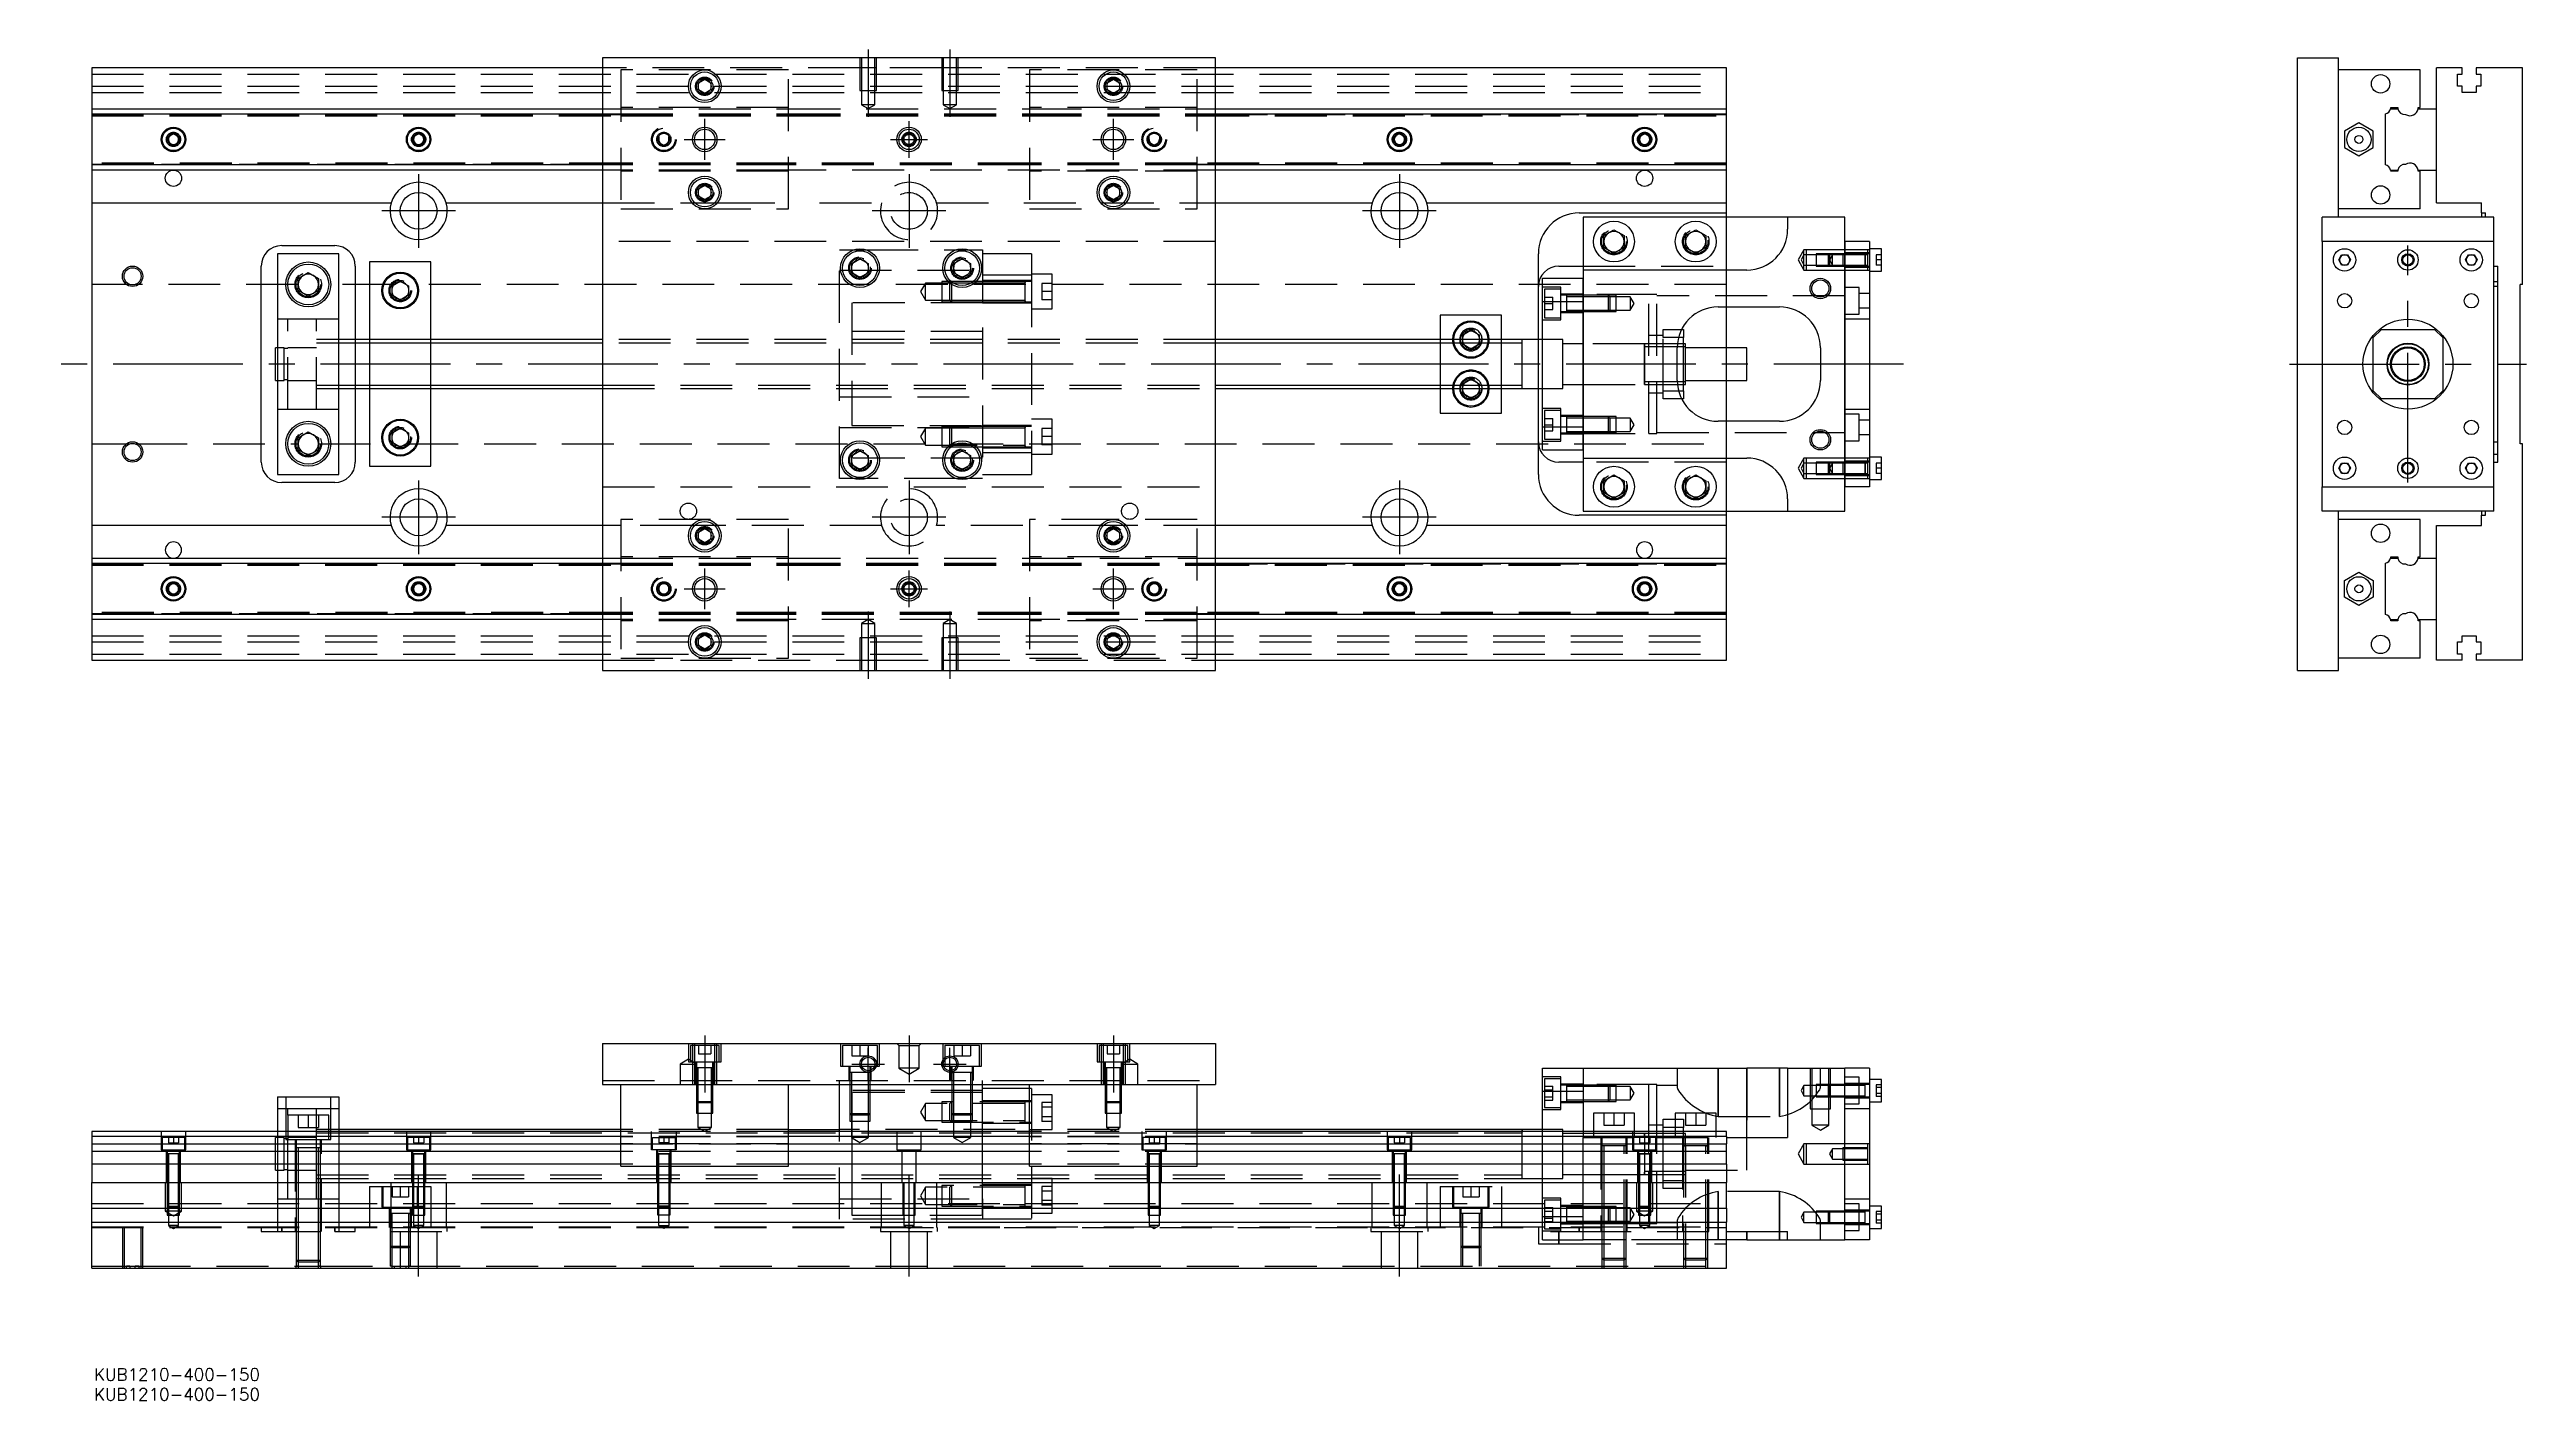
# Model space of a CAD drawing. Extents: x -10 to 596, y -254 to 77.
import ezdxf

# ---------------------------------------------------------------- set-up
doc = ezdxf.new("R2010")
doc.units = 0
doc.linetypes.add('CENTER', pattern=[50.8, 31.75, -6.35, 6.35, -6.35])
doc.linetypes.add('DASHED', pattern=[19.05, 12.7, -6.35])
doc.layers.get('0').update_dxf_attribs({"linetype": 'CONTINUOUS'})
doc.layers.add('CENTER', color=1, linetype='CENTER')
doc.styles.get("Standard").update_dxf_attribs({"font": 'txt.shx', "height": 3, "bigfont": 'bigfont.shx'})

# ---------------------------------------------------------------- blocks, each defined once
blk = doc.blocks.new('*U2')
at = {"color": 7, "linetype": 'CONTINUOUS'}
blk.add_text('KUB1210-400-150', height=3, dxfattribs=at).set_placement((0.54, -248.8))
blk = doc.blocks.new('*U3')
at = {"color": 7, "linetype": 'CONTINUOUS'}
blk.add_text('KUB1210-400-150', height=3, dxfattribs=at).set_placement((0.54, -253.66))

msp = doc.modelspace()

# ---------------------------------------------------------------- linework, layer by layer
at = {"color": 7, "linetype": 'CONTINUOUS'}
for p, q in [((275, 75), (125, 75)), ((125, 75), (125, -75)), ((275, -75), (275, 75)), ((539.79, -75), (539.79, 75)), ((539.79, 75), (549.79, 75)), ((549.79, 36), (549.79, 75)), ((125, 72.5), (0, 72.5)), ((0, 72.5), (0, 62.5)), ((148.5, 68.866026), (150, 69.73205)), ((148.5, 67.133974), (148.5, 68.866026)), ((150, 66.26795), (148.5, 67.133974)), ((150, 69.73205), (151.5, 68.866026)), ((151.5, 67.133974), (150, 66.26795)), ((151.5, 68.866026), (151.5, 67.133974)), ((248.5, 68.866026), (250, 69.73205)), ((248.5, 67.133974), (248.5, 68.866026)), ((250, 66.26795), (248.5, 67.133974)), ((250, 69.73205), (251.5, 68.866026)), ((251.5, 67.133974), (250, 66.26795)), ((251.5, 68.866026), (251.5, 67.133974)), ((400, 72.5), (275, 72.5)), ((400, 62.5), (400, 72.5)), ((569.79, 72), (549.79, 72)), ((569.79, 62.8), (569.79, 72)), ((573.79, 62.5), (573.79, 72.5)), ((580.09, 72.5), (573.79, 72.5)), ((578.94, 71), (580.09, 71)), ((578.94, 68), (578.94, 71)), ((580.09, 68), (578.94, 68)), ((580.09, 71), (580.09, 72.5)), ((580.09, 66.5), (580.09, 68)), ((583.49, 72.5), (583.49, 71)), ((594.79, 72.5), (583.49, 72.5)), ((583.49, 71), (584.64, 71)), ((583.49, 68), (583.49, 66.5)), ((584.64, 68), (583.49, 68)), ((584.64, 71), (584.64, 68)), ((594.79, 19.5), (594.79, 72.5)), ((0, 62.5), (125, 62.5)), ((0, 62.5), (0, 61.247728)), ((0, 61.247728), (0, 48.752272)), ((0, 61.247728), (125, 61.247728)), ((275, 62.5), (400, 62.5)), ((275, 61.247728), (400, 61.247728)), ((400, 61.247728), (400, 62.5)), ((400, 48.752272), (400, 61.247728)), ((561.29, 48.752272), (561.29, 61.247728)), ((562.542272, 62.5), (564.31668, 62.5)), ((562.587056, 62.8), (564.29, 62.8)), ((569.267372, 62.5), (573.79, 62.5)), ((569.29, 62.8), (569.79, 62.8)), ((573.79, 47.5), (573.79, 62.5)), ((573.79, 47.5), (573.79, 62.5)), ((583.49, 66.5), (580.09, 66.5)), ((18.75, 55.721688), (20, 56.443376)), ((18.75, 54.278312), (18.75, 55.721688)), ((20, 56.443376), (21.25, 55.721688)), ((21.25, 55.721688), (21.25, 54.278312)), ((78.75, 55.721688), (80, 56.443376)), ((78.75, 54.278312), (78.75, 55.721688)), ((80, 56.443376), (81.25, 55.721688)), ((81.25, 55.721688), (81.25, 54.278312)), ((318.75, 55.721688), (320, 56.443376)), ((318.75, 54.278312), (318.75, 55.721688)), ((320, 56.443376), (321.25, 55.721688)), ((321.25, 55.721688), (321.25, 54.278312)), ((378.75, 55.721688), (380, 56.443376)), ((378.75, 54.278312), (378.75, 55.721688)), ((380, 56.443376), (381.25, 55.721688)), ((381.25, 55.721688), (381.25, 54.278312)), ((551.29, 57.020726), (551.289999, 52.979274)), ((554.79, 59.041452), (551.29, 57.020726)), ((558.289999, 57.020726), (554.79, 59.041452)), ((558.289999, 52.979274), (558.289999, 57.020726)), ((125, 48.752272), (0, 48.752272)), ((0, 48.752272), (0, 47.5)), ((20, 53.556624), (18.75, 54.278312)), ((21.25, 54.278312), (20, 53.556624)), ((80, 53.556624), (78.75, 54.278312)), ((81.25, 54.278312), (80, 53.556624)), ((400, 48.752272), (275, 48.752272)), ((320, 53.556624), (318.75, 54.278312)), ((321.25, 54.278312), (320, 53.556624)), ((380, 53.556624), (378.75, 54.278312)), ((381.25, 54.278312), (380, 53.556624)), ((400, 47.5), (400, 48.752272)), ((551.289999, 52.979274), (554.79, 50.958548)), ((554.79, 50.958548), (558.289999, 52.979274)), ((125, 47.5), (0, 47.5)), ((0, 47.5), (0, 39.5)), ((148.5, 42.866026), (150, 43.73205)), ((148.5, 41.133974), (148.5, 42.866026)), ((150, 43.73205), (151.5, 42.866026)), ((151.5, 42.866026), (151.5, 41.133974)), ((248.5, 42.866026), (250, 43.73205)), ((248.5, 41.133974), (248.5, 42.866026)), ((250, 43.73205), (251.5, 42.866026)), ((251.5, 42.866026), (251.5, 41.133974)), ((400, 47.5), (275, 47.5)), ((400, 39.5), (400, 47.5)), ((562.542272, 47.5), (564.31668, 47.5)), ((564.29, 47.2), (562.587056, 47.2)), ((569.267372, 47.5), (573.79, 47.5)), ((569.79, 47.2), (569.29, 47.2)), ((569.79, 38), (569.79, 47.2)), ((573.79, 39.5), (573.79, 47.5)), ((0, 39.5), (73.291796, 39.5)), ((0, 39.5), (0, -39.5)), ((86.708204, 39.5), (125, 39.5)), ((150, 40.26795), (148.5, 41.133974)), ((151.5, 41.133974), (150, 40.26795)), ((250, 40.26795), (248.5, 41.133974)), ((251.5, 41.133974), (250, 40.26795)), ((275, 39.5), (313.291796, 39.5)), ((326.708204, 39.5), (400, 39.5)), ((364, 37), (400, 37)), ((400, 37), (400, 39.5)), ((400, 36), (400, 37)), ((569.79, 38), (549.79, 38)), ((573.79, 39.5), (584.79, 39.5)), ((584.79, 37), (584.79, 39.5)), ((584.79, 37), (585.79, 37)), ((584.79, 37), (584.79, 36)), ((585.79, 36), (585.79, 37)), ((365, 36), (365, 23)), ((415, 36), (365, 36)), ((370, 31.443376), (372.5, 32.886752)), ((370, 28.556624), (370, 31.443376)), ((372.5, 32.886752), (375, 31.443376)), ((375, 31.443376), (375, 28.556624)), ((390, 31.443376), (392.5, 32.886752)), ((390, 28.556624), (390, 31.443376)), ((392.5, 32.886752), (395, 31.443376)), ((395, 31.443376), (395, 28.556624)), ((415, 36), (415, 33)), ((429, 36), (415, 36)), ((429, 30), (429, 36)), ((545.79, 30), (545.79, 36)), ((587.79, 36), (545.79, 36)), ((587.79, 30), (587.79, 36)), ((60.5, 27), (45.5, 27)), ((45.5, 27), (45.5, -27)), ((46.5, 29), (59.5, 29)), ((60.5, -27), (60.5, 27)), ((83, 25), (68, 25)), ((68, 25), (68, 6)), ((83, 6), (83, 25)), ((186, 24.6547), (188, 25.809402)), ((186, 22.3453), (186, 24.6547)), ((188, 25.809402), (190, 24.6547)), ((190, 24.6547), (190, 22.3453)), ((211, 24.6547), (213, 25.809402)), ((211, 22.3453), (211, 24.6547)), ((213, 25.809402), (215, 24.6547)), ((215, 24.6547), (215, 22.3453)), ((354, 6), (354, 27)), ((372.5, 27.113248), (370, 28.556624)), ((375, 28.556624), (372.5, 27.113248)), ((392.5, 27.113248), (390, 28.556624)), ((395, 28.556624), (392.5, 27.113248)), ((435, 30), (429, 30)), ((429, 30), (429, -30)), ((429, -30), (429, 30)), ((434, 23.999994), (434, 27.000006)), ((434, 23.999994), (434, 27.000006)), ((434, 26.75), (434, 27.000006)), ((434, 24.25), (434, 26.75)), ((434, 23.999994), (434, 24.25)), ((435, 30), (435, -30)), ((438, 28.25), (435, 28.25)), ((438, 22.75), (438, 28.25)), ((545.79, 30), (545.79, -30)), ((587.79, 30), (545.79, 30)), ((549.846624, 25.5), (550.568312, 26.75)), ((550.568312, 24.25), (549.846624, 25.5)), ((550.568312, 26.75), (552.011688, 26.75)), ((552.011688, 24.25), (550.568312, 24.25)), ((552.011688, 26.75), (552.733376, 25.5)), ((552.733376, 25.5), (552.011688, 24.25)), ((580.846624, 25.5), (581.568312, 26.75)), ((581.568312, 24.25), (580.846624, 25.5)), ((581.568312, 26.75), (583.011688, 26.75)), ((583.011688, 24.25), (581.568312, 24.25)), ((583.011688, 26.75), (583.733376, 25.5)), ((583.733376, 25.5), (583.011688, 24.25)), ((587.79, -30), (587.79, 30)), ((41.5, -24), (41.5, 24)), ((50.5, 20.943376), (53, 22.386752)), ((50.5, 18.056624), (50.5, 20.943376)), ((53, 22.386752), (55.5, 20.943376)), ((55.5, 20.943376), (55.5, 18.056624)), ((64.5, 24), (64.5, 6)), ((73.5, 19.1547), (75.5, 20.309402)), ((73.5, 16.8453), (73.5, 19.1547)), ((75.5, 20.309402), (77.5, 19.1547)), ((77.5, 19.1547), (77.5, 16.8453)), ((188, 21.190598), (186, 22.3453)), ((190, 22.3453), (188, 21.190598)), ((213, 21.190598), (211, 22.3453)), ((215, 22.3453), (213, 21.190598)), ((355, 21), (365, 21)), ((355, 15.32971), (355, 21)), ((359, 24), (365, 24)), ((365, 23), (365, 15.32971)), ((405, 23), (365, 23)), ((435, 22.75), (438, 22.75)), ((587.79, 24), (588.79, 24)), ((588.79, 20.1), (587.79, 20.1)), ((588.79, 19), (587.79, 19)), ((588.79, -24), (588.79, 24)), ((594.79, 19.5), (594.29, 19.5)), ((594.29, -19.5), (594.29, 19.5)), ((53, 16.613248), (50.5, 18.056624)), ((55.5, 18.056624), (53, 16.613248)), ((75.5, 15.690598), (73.5, 16.8453)), ((77.5, 16.8453), (75.5, 15.690598)), ((355, 15.32971), (365, 15.32971)), ((355, -15.32971), (355, 15.32971)), ((360.9, 16.849248), (360.9, 12.849238)), ((360.9, 16.849248), (360.9, 12.849238)), ((365, -15.32971), (365, 15.32971)), ((365, 15.32971), (365, -15.32971)), ((398, 14), (413, 14)), ((400, 4), (400, 14)), ((345, 12), (330, 12)), ((330, 12), (330, 6)), ((335.5, 7.1547), (337.5, 8.309402)), ((335.5, 6), (335.5, 7.1547)), ((337.5, 8.309402), (339.5, 7.1547)), ((339.5, 7.1547), (339.5, 6)), ((345, 6), (345, 12)), ((389.5, 6.5), (388.317542, 6.5)), ((389.069714, 8.5), (389.5, 8.5)), ((389.5, 8.5), (389.5, 6.5)), ((389.5, -6.5), (389.5, 6.5)), ((560.29, 8.5), (558.29, 6.5)), ((558.29, -6.5), (558.29, 6.5)), ((560.29, 8.5), (573.29, 8.5)), ((575.29, 6.5), (573.29, 8.5)), ((575.29, 6.5), (575.29, -6.5)), ((45, 0), (45, 4)), ((45.5, 4), (45, 4)), ((125, 6), (60.5, 6)), ((350, 6), (275, 6)), ((350, 6), (349.995, 6)), ((350, -6.000006), (350, 6.000006)), ((350, 5.125), (350, 6.000006)), ((350, -5.999164), (350, 6)), ((355, 6), (350, 6)), ((350.005, 6), (350, 6)), ((350, -5.125), (350, 5.125)), ((388, -4), (388, 4)), ((389.5, 4.25), (388.003126, 4.25)), ((390, 5), (389.5, 5)), ((390, 4.25), (389.5, 4.25)), ((390, 0), (390, 5)), ((405, 4), (390, 4)), ((405, 0), (405, 4)), ((423, 4), (423, -4)), ((45, -4), (45, 0)), ((45, -4), (45.5, -4)), ((60.5, -6), (125, -6)), ((64.5, -6), (64.5, -24)), ((68, -6), (68, -25)), ((83, -25), (83, -6)), ((275, -6), (350, -6)), ((330, -6), (330, -12)), ((335.5, -7.1547), (335.5, -6)), ((339.5, -6), (339.5, -7.1547)), ((345, -12), (345, -6)), ((349.995, -6), (350, -6)), ((350, -6.000006), (350, -5.125)), ((350, -6), (350, -5.999164)), ((350, -6), (355, -6)), ((350, -6), (350.005, -6)), ((354, -27), (354, -6)), ((388.003126, -4.25), (389.5, -4.25)), ((389.5, -4.25), (390, -4.25)), ((389.5, -5), (390, -5)), ((390, -5), (390, 0)), ((390, -4), (405, -4)), ((400, -14), (400, -4)), ((405, -4), (405, 0)), ((330, -12), (345, -12)), ((337.5, -8.309402), (335.5, -7.1547)), ((339.5, -7.1547), (337.5, -8.309402)), ((388.317542, -6.5), (389.5, -6.5)), ((389.5, -8.5), (389.069714, -8.5)), ((389.5, -6.5), (389.5, -8.5)), ((558.29, -6.5), (560.29, -8.5)), ((573.29, -8.5), (560.29, -8.5)), ((573.29, -8.5), (575.29, -6.5)), ((50.5, -18.056624), (53, -16.613248)), ((50.5, -20.943376), (50.5, -18.056624)), ((53, -16.613248), (55.5, -18.056624)), ((55.5, -18.056624), (55.5, -20.943376)), ((73.5, -16.8453), (75.5, -15.690598)), ((73.5, -19.1547), (73.5, -16.8453)), ((75.5, -15.690598), (77.5, -16.8453)), ((77.5, -16.8453), (77.5, -19.1547)), ((355, -21), (355, -15.32971)), ((355, -15.32971), (365, -15.32971)), ((360.9, -12.849238), (360.9, -16.849248)), ((365, -15.32971), (365, -23)), ((413, -14), (398, -14)), ((53, -22.386752), (50.5, -20.943376)), ((55.5, -20.943376), (53, -22.386752)), ((75.5, -20.309402), (73.5, -19.1547)), ((77.5, -19.1547), (75.5, -20.309402)), ((186, -22.3453), (188, -21.190598)), ((186, -24.6547), (186, -22.3453)), ((188, -21.190598), (190, -22.3453)), ((190, -22.3453), (190, -24.6547)), ((211, -22.3453), (213, -21.190598)), ((211, -24.6547), (211, -22.3453)), ((213, -21.190598), (215, -22.3453)), ((215, -22.3453), (215, -24.6547)), ((355, -21), (365, -21)), ((365, -24), (359, -24)), ((365, -23), (405, -23)), ((365, -23), (365, -36)), ((438, -22.75), (435, -22.75)), ((438, -28.25), (438, -22.75)), ((587.79, -19), (588.79, -19)), ((587.79, -22), (588.79, -22)), ((587.79, -24), (588.79, -24)), ((594.79, -19.5), (594.29, -19.5)), ((594.79, -72.5), (594.79, -19.5)), ((45.5, -27), (60.5, -27)), ((59.5, -29), (46.5, -29)), ((68, -25), (83, -25)), ((188, -25.809402), (186, -24.6547)), ((190, -24.6547), (188, -25.809402)), ((213, -25.809402), (211, -24.6547)), ((215, -24.6547), (213, -25.809402)), ((370, -28.556624), (372.5, -27.113248)), ((370, -31.443376), (370, -28.556624)), ((372.5, -27.113248), (375, -28.556624)), ((375, -28.556624), (375, -31.443376)), ((390, -28.556624), (392.5, -27.113248)), ((390, -31.443376), (390, -28.556624)), ((392.5, -27.113248), (395, -28.556624)), ((395, -28.556624), (395, -31.443376)), ((435, -30), (429, -30)), ((429, -36), (429, -30)), ((435, -28.25), (438, -28.25)), ((545.79, -30), (587.79, -30)), ((545.79, -36), (545.79, -30)), ((549.846624, -25.5), (550.568312, -24.25)), ((550.568312, -26.75), (549.846624, -25.5)), ((550.568312, -24.25), (552.011688, -24.25)), ((552.011688, -26.75), (550.568312, -26.75)), ((552.011688, -24.25), (552.733376, -25.5)), ((552.733376, -25.5), (552.011688, -26.75)), ((580.846624, -25.5), (581.568312, -24.25)), ((581.568312, -26.75), (580.846624, -25.5)), ((581.568312, -24.25), (583.011688, -24.25)), ((583.011688, -26.75), (581.568312, -26.75)), ((583.011688, -24.25), (583.733376, -25.5)), ((583.733376, -25.5), (583.011688, -26.75)), ((587.79, -36), (587.79, -30)), ((365, -36), (415, -36)), ((372.5, -32.886752), (370, -31.443376)), ((375, -31.443376), (372.5, -32.886752)), ((392.5, -32.886752), (390, -31.443376)), ((395, -31.443376), (392.5, -32.886752)), ((400, -37), (400, -36)), ((415, -33), (415, -36)), ((415, -36), (429, -36)), ((587.79, -36), (545.79, -36)), ((549.79, -75), (549.79, -36)), ((584.79, -36), (584.79, -37)), ((585.79, -37), (585.79, -36)), ((73.291796, -39.5), (0, -39.5)), ((0, -39.5), (0, -47.5)), ((125, -39.5), (86.708204, -39.5)), ((148.5, -41.133974), (150, -40.26795)), ((148.5, -42.866026), (148.5, -41.133974)), ((150, -40.26795), (151.5, -41.133974)), ((151.5, -41.133974), (151.5, -42.866026)), ((248.5, -41.133974), (250, -40.26795)), ((248.5, -42.866026), (248.5, -41.133974)), ((250, -40.26795), (251.5, -41.133974)), ((251.5, -41.133974), (251.5, -42.866026)), ((313.291796, -39.5), (275, -39.5)), ((400, -39.5), (326.708204, -39.5)), ((400, -37), (364, -37)), ((400, -39.5), (400, -37)), ((400, -47.5), (400, -39.5)), ((569.79, -38), (549.79, -38)), ((569.79, -47.2), (569.79, -38)), ((573.79, -47.5), (573.79, -39.5)), ((573.79, -39.5), (584.79, -39.5)), ((584.79, -39.5), (584.79, -37)), ((584.79, -37), (585.79, -37)), ((0, -47.5), (125, -47.5)), ((0, -47.5), (0, -48.752272)), ((150, -43.73205), (148.5, -42.866026)), ((151.5, -42.866026), (150, -43.73205)), ((250, -43.73205), (248.5, -42.866026)), ((251.5, -42.866026), (250, -43.73205)), ((275, -47.5), (400, -47.5)), ((400, -48.752272), (400, -47.5)), ((562.542272, -47.5), (564.31668, -47.5)), ((562.587056, -47.2), (564.29, -47.2)), ((569.267372, -47.5), (573.79, -47.5)), ((569.29, -47.2), (569.79, -47.2)), ((573.79, -62.5), (573.79, -47.5)), ((573.79, -62.5), (573.79, -47.5)), ((0, -48.752272), (125, -48.752272)), ((0, -48.752272), (0, -61.247728)), ((18.75, -54.278312), (20, -53.556624)), ((18.75, -55.721688), (18.75, -54.278312)), ((20, -53.556624), (21.25, -54.278312)), ((21.25, -54.278312), (21.25, -55.721688)), ((78.75, -54.278312), (80, -53.556624)), ((78.75, -55.721688), (78.75, -54.278312)), ((80, -53.556624), (81.25, -54.278312)), ((81.25, -54.278312), (81.25, -55.721688)), ((275, -48.752272), (400, -48.752272)), ((318.75, -54.278312), (320, -53.556624)), ((318.75, -55.721688), (318.75, -54.278312)), ((320, -53.556624), (321.25, -54.278312)), ((321.25, -54.278312), (321.25, -55.721688)), ((378.75, -54.278312), (380, -53.556624)), ((378.75, -55.721688), (378.75, -54.278312)), ((380, -53.556624), (381.25, -54.278312)), ((381.25, -54.278312), (381.25, -55.721688)), ((400, -61.247728), (400, -48.752272)), ((551.289999, -52.979274), (554.79, -50.958548)), ((551.29, -57.020726), (551.289999, -52.979274)), ((554.79, -50.958548), (558.289999, -52.979274)), ((558.289999, -52.979274), (558.289999, -57.020726)), ((561.29, -61.247728), (561.29, -48.752272)), ((20, -56.443376), (18.75, -55.721688)), ((21.25, -55.721688), (20, -56.443376)), ((80, -56.443376), (78.75, -55.721688)), ((81.25, -55.721688), (80, -56.443376)), ((320, -56.443376), (318.75, -55.721688)), ((321.25, -55.721688), (320, -56.443376)), ((380, -56.443376), (378.75, -55.721688)), ((381.25, -55.721688), (380, -56.443376)), ((554.79, -59.041452), (551.29, -57.020726)), ((558.289999, -57.020726), (554.79, -59.041452)), ((0, -61.247728), (0, -62.5)), ((125, -61.247728), (0, -61.247728)), ((125, -62.5), (0, -62.5)), ((0, -62.5), (0, -72.5)), ((148.5, -67.133974), (150, -66.26795)), ((150, -66.26795), (151.5, -67.133974)), ((248.5, -67.133974), (250, -66.26795)), ((250, -66.26795), (251.5, -67.133974)), ((400, -61.247728), (275, -61.247728)), ((400, -62.5), (275, -62.5)), ((400, -62.5), (400, -61.247728)), ((400, -72.5), (400, -62.5)), ((562.542272, -62.5), (564.31668, -62.5)), ((564.29, -62.8), (562.587056, -62.8)), ((569.267372, -62.5), (573.79, -62.5)), ((569.79, -62.8), (569.29, -62.8)), ((569.79, -72), (569.79, -62.8)), ((573.79, -72.5), (573.79, -62.5)), ((580.09, -66.5), (583.49, -66.5)), ((580.09, -68), (580.09, -66.5)), ((583.49, -66.5), (583.49, -68)), ((0, -72.5), (125, -72.5)), ((148.5, -68.866026), (148.5, -67.133974)), ((150, -69.73205), (148.5, -68.866026)), ((151.5, -68.866026), (150, -69.73205)), ((151.5, -67.133974), (151.5, -68.866026)), ((248.5, -68.866026), (248.5, -67.133974)), ((250, -69.73205), (248.5, -68.866026)), ((251.5, -68.866026), (250, -69.73205)), ((251.5, -67.133974), (251.5, -68.866026)), ((275, -72.5), (400, -72.5)), ((569.79, -72), (549.79, -72)), ((580.09, -72.5), (573.79, -72.5)), ((578.94, -68), (580.09, -68)), ((578.94, -71), (578.94, -68)), ((580.09, -71), (578.94, -71)), ((580.09, -72.5), (580.09, -71)), ((583.49, -68), (584.64, -68)), ((583.49, -71), (583.49, -72.5)), ((584.64, -71), (583.49, -71)), ((594.79, -72.5), (583.49, -72.5)), ((584.64, -68), (584.64, -71)), ((125, -75), (275, -75)), ((539.79, -75), (549.79, -75)), ((125, -166.31), (125, -176.31)), ((125, -166.31), (275, -166.31)), ((275, -166.31), (275, -176.31)), ((355, -177.98029), (355, -172.31)), ((355, -172.31), (365, -172.31)), ((365, -172.31), (405, -172.31)), ((365, -172.31), (365, -187.81)), ((405, -189.31), (405, -172.31)), ((415, -172.31), (405, -172.31)), ((415, -172.31), (429, -172.31)), ((415, -172.31), (415, -189.31)), ((435, -172.31), (429, -172.31)), ((429, -214.31), (429, -172.31)), ((435, -172.31), (435, -214.31)), ((438, -175.06), (435, -175.06)), ((438, -180.56), (438, -175.06)), ((45.5, -179.31), (60.5, -179.31)), ((45.5, -179.31), (45.5, -187.81)), ((60.5, -179.31), (60.5, -187.81)), ((125, -176.31), (275, -176.31)), ((129.5, -196.31), (129.5, -176.31)), ((170.5, -196.31), (170.5, -176.31)), ((183, -187.81), (183, -176.31)), ((218, -196.31), (218, -176.31)), ((229.5, -177.31), (218, -177.31)), ((218, -187.81), (218, -178.31)), ((229.5, -196.31), (229.5, -176.31)), ((270.5, -196.31), (270.5, -176.31)), ((355, -177.98029), (365, -177.98029)), ((355, -187.81), (355, -177.98029)), ((435, -180.56), (438, -180.56)), ((129.5, -187.81), (0, -187.81)), ((0, -187.81), (0, -189.062272)), ((129.5, -187.31), (60.5, -187.31)), ((170.5, -187.31), (183, -187.31)), ((229.5, -187.81), (170.5, -187.81)), ((350.005, -187.31), (270.5, -187.31)), ((400, -187.81), (270.5, -187.81)), ((355, -187.31), (349.995, -187.31)), ((350, -193.31), (350, -187.309994)), ((350, -199.310006), (350, -187.309994)), ((350, -187.808756), (350, -187.31)), ((377.5, -183.31), (367.5, -183.31)), ((367.5, -183.31), (367.5, -187.81)), ((377.5, -187.81), (377.5, -183.31)), ((397.5, -183.31), (387.5, -183.31)), ((387.5, -183.31), (387.5, -187.81)), ((397.5, -187.81), (397.5, -183.31)), ((400, -189.062272), (400, -187.81)), ((129.5, -189.062272), (0, -189.062272)), ((0, -189.062272), (0, -190.83668)), ((0, -190.83668), (129.5, -190.83668)), ((0, -190.83668), (0, -192.733076)), ((129.5, -192.733076), (0, -192.733076)), ((0, -192.733076), (0, -195.787372)), ((81.500006, -193.31), (78.499994, -193.31)), ((79.998804, -193.31), (78.499994, -193.31)), ((81.500006, -193.31), (78.499994, -193.31)), ((81.500006, -193.31), (79.998804, -193.31)), ((229.5, -189.062272), (170.5, -189.062272)), ((170.5, -190.83668), (229.5, -190.83668)), ((229.5, -192.733076), (170.5, -192.733076)), ((400, -189.062272), (270.5, -189.062272)), ((270.5, -190.83668), (400, -190.83668)), ((400, -192.733076), (270.5, -192.733076)), ((350, -198.435), (350, -188.185)), ((400, -189.062272), (400, -190.83668)), ((400, -189.31), (415, -189.31)), ((400, -192.733076), (400, -190.83668)), ((400, -195.787372), (400, -192.733076)), ((129.5, -195.787372), (0, -195.787372)), ((0, -195.787372), (0, -200.31)), ((129.5, -196.31), (170.5, -196.31)), ((229.5, -195.787372), (170.5, -195.787372)), ((229.5, -196.31), (270.5, -196.31)), ((400, -195.787372), (270.5, -195.787372)), ((350, -199.310006), (350, -198.435)), ((400, -195.787372), (400, -200.31)), ((0, -200.31), (400, -200.31)), ((0, -206.61), (0, -200.31)), ((400, -206.61), (400, -200.31)), ((438, -206.06), (435, -206.06)), ((438, -211.56), (438, -206.06)), ((0, -206.61), (400, -206.61)), ((0, -210.01), (0, -206.61)), ((0, -210.01), (400, -210.01)), ((0, -221.31), (0, -210.01)), ((400, -206.61), (400, -210.01)), ((400, -221.31), (400, -210.01)), ((435, -211.56), (438, -211.56)), ((400, -212.31), (415, -212.31)), ((405, -214.31), (400, -214.31)), ((405, -214.31), (405, -212.31)), ((405, -214.31), (415, -214.31)), ((415, -214.31), (415, -212.31)), ((415, -214.31), (429, -214.31)), ((435, -214.31), (429, -214.31)), ((0, -221.31), (400, -221.31))]:
    msp.add_line(p, q, dxfattribs=at)
at = {"color": 3, "linetype": 'DASHED'}
for p, q in [((188.000006, 75), (188.000006, 67)), ((188.35, 75), (188.35, 67)), ((191.65, 67), (191.65, 75)), ((191.999994, 67), (191.999994, 75)), ((208.000006, 75), (208.000006, 67)), ((208.35, 75), (208.35, 67)), ((211.65, 67), (211.65, 75)), ((211.999994, 67), (211.999994, 75)), ((0, 71), (400, 71)), ((0, 68), (400, 68)), ((188.000006, 72.5), (125, 72.5)), ((170.5, 72), (129.5, 72)), ((129.5, 72), (129.5, 38)), ((151.973226, 68.326156), (152, 68)), ((170.5, 38), (170.5, 72)), ((191.999994, 72.5), (188.000006, 72.5)), ((188.000006, 67), (191.999994, 67)), ((188.35, 67), (188.35, 63.5)), ((191.65, 63.5), (191.65, 67)), ((208.000006, 72.5), (191.999994, 72.5)), ((211.999994, 72.5), (208.000006, 72.5)), ((208.000006, 67), (211.999994, 67)), ((208.35, 67), (208.35, 63.5)), ((211.65, 63.5), (211.65, 67)), ((275, 72.5), (211.999994, 72.5)), ((270.5, 72), (229.5, 72)), ((229.5, 72), (229.5, 38)), ((248, 68), (248.023172, 68.30356)), ((270.5, 38), (270.5, 72)), ((0, 66.5), (400, 66.5)), ((0, 61.1147), (125, 61.1147)), ((0, 61.1), (129.5, 61.1)), ((0, 60.8), (129.5, 60.8)), ((125, 62.5), (129.5, 62.5)), ((125, 61.247728), (129.5, 61.247728)), ((125, 61.1147), (129.5, 61.1147)), ((170.5, 62.8), (129.5, 62.8)), ((129.5, 62.5), (170.5, 62.5)), ((129.5, 61.247728), (170.5, 61.247728)), ((129.5, 61.1147), (170.5, 61.1147)), ((129.5, 61.1), (170.5, 61.1)), ((129.5, 60.8), (170.5, 60.8)), ((170.5, 62.5), (229.5, 62.5)), ((170.5, 61.247728), (229.5, 61.247728)), ((170.5, 61.1147), (229.5, 61.1147)), ((170.5, 61.1), (229.5, 61.1)), ((170.5, 60.8), (229.5, 60.8)), ((191.65, 63.5), (188.35, 63.5)), ((188.35, 63.5), (190, 62.547372)), ((190, 62.547372), (191.65, 63.5)), ((211.65, 63.5), (208.35, 63.5)), ((208.35, 63.5), (210, 62.547372)), ((210, 62.547372), (211.65, 63.5)), ((270.5, 62.8), (229.5, 62.8)), ((229.5, 62.5), (275, 62.5)), ((229.5, 61.247728), (270.5, 61.247728)), ((229.5, 61.1147), (270.5, 61.1147)), ((229.5, 61.1), (270.5, 61.1)), ((229.5, 60.8), (270.5, 60.8)), ((270.5, 61.247728), (275, 61.247728)), ((270.5, 61.1147), (275, 61.1147)), ((270.5, 61.1), (400, 61.1)), ((270.5, 60.8), (400, 60.8)), ((275, 61.1147), (400, 61.1147)), ((21.477374, 55.25955), (21.5, 55)), ((81.477374, 55.25955), (81.5, 55)), ((138.75, 55.721688), (138.75, 54.278312)), ((141.25, 54.278312), (141.25, 55.721688)), ((258.75, 54.278312), (258.75, 55.721688)), ((261.25, 55.721688), (261.25, 54.278312)), ((321.477374, 55.25955), (321.5, 55)), ((381.477374, 55.25955), (381.5, 55)), ((129.5, 49.2), (0, 49.2)), ((129.5, 48.9), (0, 48.9)), ((125, 48.8853), (0, 48.8853)), ((129.5, 48.8853), (125, 48.8853)), ((129.5, 48.752272), (125, 48.752272)), ((170.5, 49.2), (129.5, 49.2)), ((170.5, 48.9), (129.5, 48.9)), ((170.5, 48.8853), (129.5, 48.8853)), ((170.5, 48.752272), (129.5, 48.752272)), ((138.75, 54.278312), (140, 53.556624)), ((140, 53.556624), (141.25, 54.278312)), ((229.5, 49.2), (170.5, 49.2)), ((229.5, 48.9), (170.5, 48.9)), ((229.5, 48.8853), (170.5, 48.8853)), ((229.5, 48.752272), (170.5, 48.752272)), ((270.5, 49.2), (229.5, 49.2)), ((270.5, 48.9), (229.5, 48.9)), ((270.5, 48.8853), (229.5, 48.8853)), ((270.5, 48.752272), (229.5, 48.752272)), ((260, 53.556624), (258.75, 54.278312)), ((261.25, 54.278312), (260, 53.556624)), ((400, 49.2), (270.5, 49.2)), ((400, 48.9), (270.5, 48.9)), ((275, 48.8853), (270.5, 48.8853)), ((275, 48.752272), (270.5, 48.752272)), ((400, 48.8853), (275, 48.8853)), ((129.5, 47.5), (125, 47.5)), ((170.5, 47.5), (129.5, 47.5)), ((170.5, 47.2), (129.5, 47.2)), ((275, 47.5), (170.5, 47.5)), ((270.5, 47.2), (229.5, 47.2)), ((125, 39.5), (154.5, 39.5)), ((129.5, 38), (170.5, 38)), ((146.877502, 39.5), (147.55051, 39.5)), ((147.55051, 39.5), (152.44949, 39.5)), ((148, 42), (148.030168, 42.346066)), ((152.44949, 39.5), (153.122498, 39.5)), ((154.5, 39.5), (171.877502, 39.5)), ((178.122498, 39.5), (193.291796, 39.5)), ((206.708204, 39.5), (221.877502, 39.5)), ((228.122498, 39.5), (275, 39.5)), ((229.5, 38), (270.5, 38)), ((246.877502, 39.5), (247.55051, 39.5)), ((247.55051, 39.5), (252.44949, 39.5)), ((248, 42), (248.030168, 42.346066)), ((252.44949, 39.5), (253.122498, 39.5)), ((369.5, 30), (369.520026, 30.346056)), ((395.477798, 30.364306), (395.5, 30)), ((400, 24), (400, 36)), ((275, 30), (125, 30)), ((183, 28), (186.47931, 28)), ((183, -28), (183, 28)), ((186.47931, 28), (189.52069, 28)), ((189.52069, 28), (211.47931, 28)), ((211.47931, 28), (214.52069, 28)), ((214.52069, 28), (218, 28)), ((218, 28), (218, -28)), ((230, 27), (218, 27)), ((230, 27), (230, 21.748564)), ((419, 28), (417.556624, 25.5)), ((417.556624, 25.5), (419, 23)), ((419, 26.75), (418.278312, 25.5)), ((418.278312, 25.5), (419, 24.25)), ((419, 26.75), (419, 28)), ((419.5, 28), (419, 28)), ((419, 24.25), (419, 26.75)), ((422, 26.75), (419, 26.75)), ((419, 23), (419, 24.25)), ((419, 24.25), (422, 24.25)), ((419.5, 28), (419.5, 23)), ((429, 28), (419.5, 28)), ((422, 26.999994), (422, 24.000006)), ((425.25, 26.999994), (422, 26.999994)), ((425, 26.75), (422, 26.75)), ((422, 24.25), (425, 24.25)), ((425.25, 27), (425, 26.75)), ((425, 24.25), (425, 26.75)), ((429, 26.75), (425, 26.75)), ((425, 24.25), (429, 24.25)), ((425, 24.25), (425.25, 24)), ((425.25, 27), (425.25, 24)), ((429, 27), (425.25, 27)), ((429, 26.999994), (425.25, 26.999994)), ((426, 26.75), (425.278312, 25.5)), ((425.278312, 25.5), (426, 24.25)), ((426, 24.25), (426, 26.75)), ((428.5, 26.999994), (428.5, 26.75)), ((428.5, 26.75), (428.5, 24.25)), ((428.5, 24.25), (428.5, 24.000006)), ((434.5, 28), (429, 28)), ((435, 27.25), (429, 27.25)), ((434, 27), (429, 27)), ((434, 26.75), (429, 26.75)), ((429, 24.25), (434, 24.25)), ((434, 27), (433.995, 27)), ((434, 26.875392), (434, 27)), ((434.005, 27), (434, 27)), ((435, 27), (434, 27)), ((434, 27), (434, 26.875392)), ((434, 24.124608), (434, 26.875392)), ((434, 26.875392), (434, 25.498804)), ((434.5, 26.75), (434, 26.75)), ((434, 25.498804), (434, 24.124608)), ((434, 24.25), (434.5, 24.25)), ((434.5, 28), (434.5, 27)), ((435, 28), (434.5, 28)), ((434.5, 27), (434.5, 24)), ((436.7, 26.75), (436.7, 25.5)), ((438, 26.75), (436.7, 26.75)), ((436.7, 25.5), (436.7, 24.25)), ((438, 25.5), (436.7, 25.5)), ((438, 24.25), (436.7, 24.25)), ((9.359688, 19.5), (0, 19.5)), ((50.5, 19.5), (10.640312, 19.5)), ((50, 19.5), (50.020026, 19.846056)), ((74.030306, 19.5), (55.5, 19.5)), ((73, 18), (73.012884, 18.253488)), ((400, 19.5), (76.969694, 19.5)), ((183, 23), (218, 23)), ((190.483582, 23.786038), (190.5, 23.5)), ((204, 19.85352), (202.787564, 17.75352)), ((204, 15.65352), (204, 19.85352)), ((208, 19.85352), (204, 19.85352)), ((208, 20.253516), (208, 15.253526)), ((209.532604, 20.253516), (208, 20.253516)), ((210, 19.85352), (208, 19.85352)), ((210.25722, 20.253516), (209.532604, 20.253516)), ((210.33547, 20.18899), (210, 19.85352)), ((210, 19.81727), (210, 19.85352)), ((210.816954, 19.85352), (210, 19.85352)), ((210, 15.65352), (210, 19.81727)), ((210.4, 20.253518), (210.25722, 20.253516)), ((210.4, 20.25352), (210.33547, 20.18899)), ((210.4, 20.25352), (210.4, 20.13808)), ((215.742786, 20.25352), (210.4, 20.25352)), ((215.74278, 20.253516), (210.4, 20.253518)), ((210.4, 20.13808), (210.4, 19.524764)), ((210.4, 19.524764), (210.4, 15.25352)), ((210.5, 23.5), (210.518502, 23.803588)), ((215.183046, 19.85352), (210.816954, 19.85352)), ((216.04396, 19.85352), (215.183046, 19.85352)), ((216.467402, 20.25352), (215.742786, 20.25352)), ((218, 19.85352), (216.04396, 19.85352)), ((218, 20.253516), (216.467396, 20.253516)), ((218, 20.25352), (216.467402, 20.25352)), ((230, 21.748564), (218, 21.748564)), ((230, 20.50352), (218, 20.50352)), ((228.405, 20.25352), (218, 20.25352)), ((228.4, 19.85352), (218, 19.85352)), ((230, 20.25352), (228.395, 20.25352)), ((228.4, 15.253516), (228.4, 20.253526)), ((228.4, 19.85352), (228.4, 20.253526)), ((228.4, 15.253516), (228.4, 20.253526)), ((228.4, 19.996122), (228.4, 20.25352)), ((228.4, 20.25352), (228.4, 19.996072)), ((228.4, 15.51097), (228.4, 19.996122)), ((228.4, 15.65352), (228.4, 19.85352)), ((235, 22.00352), (230, 22.00352)), ((230, 21.748564), (230, -21.748564)), ((232.5, 19.75352), (232.5, 17.75352)), ((235, 19.75352), (232.5, 19.75352)), ((235, 13.50352), (235, 22.00352)), ((359.5, 18.849242), (355, 18.849242)), ((355.5, 18.349242), (355.5, 11.349242)), ((359.5, 18.349242), (355.5, 18.349242)), ((359.5, 10.849242), (359.5, 18.849242)), ((365, 24), (400, 24)), ((365, 15.32971), (365, 21)), ((400, 23), (400, 24)), ((400, 14), (400, 23)), ((419, 23), (419.5, 23)), ((419.5, 23), (429, 23)), ((422, 24.000006), (425.25, 24.000006)), ((425.25, 24.000006), (429, 24.000006)), ((425.25, 24), (429, 24)), ((429, 24), (434, 24)), ((429, 23.75), (435, 23.75)), ((429, 23), (434.5, 23)), ((432.5, 18.75), (429, 18.75)), ((432.5, 12.25), (432.5, 18.75)), ((433.995, 24), (434, 24)), ((434, 24), (434, 24.124608)), ((434, 24.124608), (434, 24)), ((434, 24), (434.005, 24)), ((434, 24), (435, 24)), ((434.5, 24), (434.5, 23)), ((434.5, 23), (435, 23)), ((186, 15), (186, -15)), ((218, 15), (186, 15)), ((202.787564, 17.75352), (204, 15.65352)), ((204, 15.65352), (208, 15.65352)), ((208, 15.65352), (210, 15.65352)), ((208, 15.253526), (210.4, 15.253524)), ((210, 15.65352), (218, 15.65352)), ((210, 15.65352), (210.4, 15.25352)), ((210.4, 15.25352), (218, 15.25352)), ((218, 15.65352), (228.4, 15.65352)), ((218, 15.25352), (228.405, 15.25352)), ((218, 15.00352), (230, 15.00352)), ((228.395, 15.25352), (230, 15.25352)), ((228.4, 15.253516), (228.4, 15.65352)), ((228.4, 15.510988), (228.4, 15.25352)), ((228.4, 15.25352), (228.4, 15.51097)), ((230, 13.50352), (235, 13.50352)), ((232.5, 17.75352), (232.5, 15.75352)), ((235, 17.75352), (232.5, 17.75352)), ((235, 15.75352), (232.5, 15.75352)), ((355.5, 16.349242), (357.5, 16.349242)), ((355.5, 14.849242), (357.5, 14.849242)), ((355.5, 13.349242), (357.5, 13.349242)), ((357.5, 14.849242), (357.5, 16.349242)), ((357.5, 13.349242), (357.5, 14.849242)), ((365, 17.099242), (359.5, 17.099242)), ((360.9, 16.849242), (359.5, 16.849242)), ((359.5, 12.849242), (360.9, 12.849242)), ((359.5, 12.599242), (365, 12.599242)), ((360.9, 16.849242), (360.895, 16.849242)), ((360.895, 12.849242), (360.9, 12.849242)), ((360.9, 16.849242), (360.9, 16.63278)), ((360.905, 16.849242), (360.9, 16.849242)), ((365, 16.849242), (360.9, 16.849242)), ((360.9, 16.63278), (360.9, 13.065704)), ((365, 16.499242), (360.9, 16.499242)), ((360.9, 13.199242), (365, 13.199242)), ((360.9, 13.065704), (360.9, 12.849242)), ((360.9, 12.849242), (360.905, 12.849242)), ((360.9, 12.849242), (365, 12.849242)), ((381, 17), (365, 17)), ((371.15, 16.849242), (365, 16.849242)), ((371.150006, 16.849238), (365, 16.849238)), ((371.5, 16.499242), (365, 16.499242)), ((365, 13.199242), (371.5, 13.199242)), ((365, 12.849248), (371.150006, 12.849248)), ((365, 12.849242), (371.15, 12.849242)), ((371.15, 12.849242), (371.15, 16.849242)), ((371.5, 16.499242), (371.15, 16.849242)), ((371.15, 12.849242), (371.5, 13.199242)), ((373, 16.849238), (371.150006, 16.849238)), ((371.150006, 12.849248), (373, 12.849248)), ((371.5, 16.499242), (371.5, 13.199242)), ((373, 16.499242), (371.5, 16.499242)), ((371.5, 13.199242), (373, 13.199242)), ((373, 12.849248), (373, 16.849238)), ((376.5, 16.499242), (373, 16.499242)), ((373, 13.199242), (376.5, 13.199242)), ((376.5, 16.499242), (376.5, 13.199242)), ((377.452628, 14.849242), (376.5, 16.499242)), ((376.5, 13.199242), (377.452628, 14.849242)), ((381, -17), (381, 17)), ((383, 17), (381, 17)), ((383, -17), (383, 17)), ((429, 16.75), (383, 16.75)), ((429, 12.25), (432.5, 12.25)), ((435, 17.25), (432.5, 17.25)), ((432.5, 13.75), (435, 13.75)), ((48, 11), (45.5, 11)), ((48, -11), (48, 11)), ((55, 11), (48, 11)), ((55, -11), (55, 11)), ((60.5, 11), (55, 11)), ((218, 8), (183, 8)), ((339.983582, 6.286038), (340, 6)), ((355, 10.849242), (359.5, 10.849242)), ((355.5, 11.349242), (359.5, 11.349242)), ((384.5, 7), (381, 7)), ((384.5, 8.5), (389.069714, 8.5)), ((384.5, 6.5), (384.5, 8.5)), ((388.317542, 6.5), (384.5, 6.5)), ((384.5, -6.5), (384.5, 6.5)), ((435, 11), (429, 11)), ((47.1, 4), (45.5, 4)), ((47.1, 0), (47.1, 4)), ((48, 3.8), (47.1, 3.8)), ((55, 4), (48, 4)), ((60.5, 6), (55, 6)), ((60.5, 5.125), (55, 5.125)), ((64.5, 6), (64.5, 5.125)), ((64.5, 5.125), (64.5, -5.125)), ((68, 6), (68, 5.125)), ((68, 5.125), (68, -5.125)), ((83, 5.125), (83, 6)), ((83, -5.125), (83, 5.125)), ((275, 6), (125, 6)), ((275, 5.125), (125, 5.125)), ((330, 6), (330, 5.125)), ((330, 5.125), (330, -5.125)), ((335.5, 5.125), (335.5, 6)), ((335.5, 4.8453), (335.5, 5.125)), ((337.5, 3.690598), (335.5, 4.8453)), ((339.5, 4.8453), (337.5, 3.690598)), ((339.5, 6), (339.5, 5.125)), ((339.5, 5.125), (339.5, 4.8453)), ((345, 5.125), (345, 6)), ((345, -5.125), (345, 5.125)), ((354, -6), (354, 6)), ((360, 6), (355, 6)), ((360, 0), (360, 6)), ((365, 5), (360, 5)), ((380.005, 5), (365, 5)), ((384.5, 5), (379.995, 5)), ((380, -5.000006), (380, 5.000006)), ((380, 4.43509), (380, 5)), ((380, 5), (380, 4.435078)), ((380, 4.435078), (380, -4.435962)), ((384.5, 4.25), (380, 4.25)), ((388.050126, 5), (384.5, 5)), ((388.003126, 4.25), (384.5, 4.25)), ((389.5, 5), (388.050126, 5)), ((400, -4), (400, 4)), ((45.5, -4), (47.1, -4)), ((47.1, -4), (47.1, 0)), ((47.1, -3.8), (48, -3.8)), ((48, -4), (55, -4)), ((55, -5.125), (60.5, -5.125)), ((55, -6), (60.5, -6)), ((64.5, -5.125), (64.5, -6)), ((68, -5.125), (68, -6)), ((83, -6), (83, -5.125)), ((125, -5.125), (275, -5.125)), ((125, -6), (275, -6)), ((330, -5.125), (330, -6)), ((335, -6), (335.018502, -5.696412)), ((335.5, -4.8453), (337.5, -3.690598)), ((335.5, -5.125), (335.5, -4.8453)), ((335.5, -6), (335.5, -5.125)), ((337.5, -3.690598), (339.5, -4.8453)), ((339.5, -4.8453), (339.5, -5.125)), ((339.5, -5.125), (339.5, -6)), ((345, -6), (345, -5.125)), ((355, -6), (360, -6)), ((360, -6), (360, 0)), ((360, -5), (365, -5)), ((365, -5), (380.005, -5)), ((379.995, -5), (384.5, -5)), ((380, -4.25), (384.5, -4.25)), ((380, -4.998998), (380, -4.435962)), ((380, -4.435962), (380, -5)), ((380, -5), (380, -4.998998)), ((384.5, -4.25), (388.003126, -4.25)), ((384.5, -5), (388.050126, -5)), ((388.050126, -5), (389.5, -5)), ((45.5, -11), (48, -11)), ((48, -11), (55, -11)), ((55, -11), (60.5, -11)), ((183, -8), (218, -8)), ((359.5, -10.849242), (355, -10.849242)), ((355.5, -11.349242), (355.5, -18.349242)), ((359.5, -11.349242), (355.5, -11.349242)), ((359.5, -18.849242), (359.5, -10.849242)), ((381, -7), (384.5, -7)), ((384.5, -6.5), (388.317542, -6.5)), ((384.5, -8.5), (384.5, -6.5)), ((389.069714, -8.5), (384.5, -8.5)), ((429, -11), (435, -11)), ((77.983582, -17.713962), (78, -18)), ((183, -15.5), (218, -15.5)), ((186, -15), (218, -15)), ((204, -15.65352), (202.787564, -17.75352)), ((202.787564, -17.75352), (204, -19.85352)), ((204, -19.85352), (204, -15.65352)), ((208, -15.65352), (204, -15.65352)), ((208, -15.253526), (208, -20.253516)), ((210.399994, -15.253526), (208, -15.253526)), ((210, -15.65352), (208, -15.65352)), ((210.4, -15.25352), (210, -15.65352)), ((210, -19.85352), (210, -15.65352)), ((218, -15.65352), (210, -15.65352)), ((218, -15.253526), (210.399994, -15.253526)), ((210.4, -15.25352), (210.4, -19.524764)), ((218, -15.25352), (210.4, -15.25352)), ((230, -15.00352), (218, -15.00352)), ((228.405, -15.25352), (218, -15.25352)), ((228.4, -15.65352), (218, -15.65352)), ((230, -15.25352), (228.395, -15.25352)), ((228.4, -20.253526), (228.4, -15.253516)), ((228.4, -20.25267), (228.4, -15.253516)), ((228.4, -15.51092), (228.4, -15.25352)), ((228.4, -15.25352), (228.4, -15.51097)), ((228.4, -19.996072), (228.4, -15.51092)), ((235, -13.50352), (230, -13.50352)), ((232.5, -15.75352), (232.5, -17.75352)), ((235, -15.75352), (232.5, -15.75352)), ((232.5, -17.75352), (232.5, -19.75352)), ((235, -17.75352), (232.5, -17.75352)), ((235, -22.00352), (235, -13.50352)), ((355.5, -13.349242), (357.5, -13.349242)), ((355.5, -14.849242), (357.5, -14.849242)), ((355.5, -16.349242), (357.5, -16.349242)), ((357.5, -14.849242), (357.5, -13.349242)), ((357.5, -16.349242), (357.5, -14.849242)), ((365, -12.599242), (359.5, -12.599242)), ((360.9, -12.849242), (359.5, -12.849242)), ((359.5, -16.849242), (360.9, -16.849242)), ((359.5, -17.099242), (365, -17.099242)), ((360.9, -12.849242), (360.895, -12.849242)), ((360.895, -16.849242), (360.9, -16.849242)), ((360.9, -12.849242), (360.9, -13.065704)), ((365, -12.849242), (360.9, -12.849242)), ((360.905, -12.849242), (360.9, -12.849242)), ((360.9, -13.065704), (360.9, -16.63278)), ((365, -13.199242), (360.9, -13.199242)), ((360.9, -16.499242), (365, -16.499242)), ((360.9, -16.63278), (360.9, -16.849242)), ((360.9, -16.849242), (365, -16.849242)), ((360.9, -16.849242), (360.905, -16.849242)), ((371.15, -12.849242), (365, -12.849242)), ((371.150006, -12.849248), (365, -12.849248)), ((371.5, -13.199242), (365, -13.199242)), ((365, -21), (365, -15.32971)), ((365, -16.499242), (371.5, -16.499242)), ((365, -16.849238), (371.150006, -16.849238)), ((365, -16.849242), (371.15, -16.849242)), ((365, -17), (381, -17)), ((371.15, -16.849242), (371.15, -12.849242)), ((371.5, -13.199242), (371.15, -12.849242)), ((371.15, -16.849242), (371.5, -16.499242)), ((373, -12.849248), (371.150006, -12.849248)), ((371.150006, -16.849238), (373, -16.849238)), ((371.5, -13.199242), (371.5, -16.499242)), ((373, -13.199242), (371.5, -13.199242)), ((371.5, -16.499242), (373, -16.499242)), ((373, -16.849238), (373, -12.849248)), ((376.5, -13.199242), (373, -13.199242)), ((373, -16.499242), (376.5, -16.499242)), ((376.5, -13.199242), (376.5, -16.499242)), ((377.452628, -14.849242), (376.5, -13.199242)), ((376.5, -16.499242), (377.452628, -14.849242)), ((381, -17), (383, -17)), ((383, -16.75), (429, -16.75)), ((400, -23), (400, -14)), ((432.5, -12.25), (429, -12.25)), ((432.5, -18.75), (432.5, -12.25)), ((435, -13.75), (432.5, -13.75)), ((432.5, -17.25), (435, -17.25)), ((0, -19.5), (9.359688, -19.5)), ((10.640312, -19.5), (50.5, -19.5)), ((50, -19.5), (50.020026, -19.153944)), ((55.5, -19.5), (74.030306, -19.5)), ((76.969694, -19.5), (400, -19.5)), ((218, -23), (183, -23)), ((185.5, -23.5), (185.518502, -23.196412)), ((204, -19.85352), (228.4, -19.85352)), ((208, -20.253516), (209.532604, -20.253516)), ((209.532604, -20.253516), (210.25722, -20.253516)), ((210, -19.85352), (210.33547, -20.18899)), ((210.25722, -20.253516), (210.399994, -20.253516)), ((210.33547, -20.18899), (210.4, -20.25352)), ((210.4, -19.524764), (210.4, -20.13808)), ((210.4, -20.13808), (210.4, -20.25352)), ((210.4, -20.25352), (215.742786, -20.25352)), ((215.483582, -23.213962), (215.5, -23.5)), ((215.742786, -20.25352), (216.467402, -20.25352)), ((216.467396, -20.253516), (218, -20.253516)), ((216.467402, -20.25352), (218, -20.25352)), ((218, -20.25352), (228.405, -20.25352)), ((218, -20.50352), (230, -20.50352)), ((230, -21.748564), (218, -21.748564)), ((230, -21.748564), (218, -21.748564)), ((228.395, -20.25352), (230, -20.25352)), ((228.4, -19.996054), (228.4, -20.25352)), ((228.4, -20.25352), (228.4, -19.996072)), ((228.4, -20.253526), (228.4, -20.25267)), ((230, -21.748564), (230, -27)), ((230, -22.00352), (235, -22.00352)), ((235, -19.75352), (232.5, -19.75352)), ((355, -18.849242), (359.5, -18.849242)), ((355.5, -18.349242), (359.5, -18.349242)), ((400, -24), (365, -24)), ((400, -24), (400, -23)), ((400, -36), (400, -24)), ((419, -23), (417.556624, -25.5)), ((419, -24.25), (419, -23)), ((419.5, -23), (419, -23)), ((419.5, -23), (419.5, -28)), ((429, -23), (419.5, -23)), ((425.25, -24.000002), (422, -24.000006)), ((422, -24.000006), (422, -26.999994)), ((425.25, -24), (425, -24.25)), ((425.25, -24), (425.25, -27)), ((429, -24), (425.25, -24)), ((429, -24.000006), (425.25, -24.000002)), ((428.5, -24.000006), (428.5, -24.25)), ((429, -18.75), (432.5, -18.75)), ((434.5, -23), (429, -23)), ((435, -23.75), (429, -23.75)), ((434, -24), (429, -24)), ((434, -24), (433.995, -24)), ((434, -27.000006), (434, -23.999994)), ((434, -26.99949), (434, -23.999994)), ((434, -24.124608), (434, -24)), ((435, -24), (434, -24)), ((434.005, -24), (434, -24)), ((434, -24), (434, -24.124608)), ((434, -26.875392), (434, -24.124608)), ((434, -24.124608), (434, -25.501196)), ((434.5, -23), (434.5, -24)), ((435, -23), (434.5, -23)), ((434.5, -24), (434.5, -27)), ((125, -30), (275, -30)), ((186.47931, -28), (183, -28)), ((189.52069, -28), (186.47931, -28)), ((211.47931, -28), (189.52069, -28)), ((214.52069, -28), (211.47931, -28)), ((218, -28), (214.52069, -28)), ((218, -27), (230, -27)), ((375.477798, -29.635694), (375.5, -30)), ((389.5, -30), (389.520026, -29.653944)), ((417.556624, -25.5), (419, -28)), ((419, -24.25), (418.278312, -25.5)), ((418.278312, -25.5), (419, -26.75)), ((419, -26.75), (419, -24.25)), ((422, -24.25), (419, -24.25)), ((419, -28), (419, -26.75)), ((419, -26.75), (422, -26.75)), ((419, -28), (419.5, -28)), ((419.5, -28), (429, -28)), ((425, -24.25), (422, -24.25)), ((422, -26.75), (425, -26.75)), ((422, -26.999994), (425.25, -26.999998)), ((425, -26.75), (425, -24.25)), ((429, -24.25), (425, -24.25)), ((425, -26.75), (429, -26.75)), ((425, -26.75), (425.25, -27)), ((425.25, -26.999998), (429, -26.999994)), ((425.25, -27), (429, -27)), ((426, -24.25), (425.278312, -25.5)), ((425.278312, -25.5), (426, -26.75)), ((426, -26.75), (426, -24.25)), ((428.5, -24.25), (428.5, -26.75)), ((428.5, -26.75), (428.5, -26.999994)), ((434, -24.25), (429, -24.25)), ((429, -26.75), (434, -26.75)), ((429, -27), (434, -27)), ((429, -27.25), (435, -27.25)), ((429, -28), (434.5, -28)), ((433.995, -27), (434, -27)), ((434.5, -24.25), (434, -24.25)), ((434, -25.501196), (434, -26.875392)), ((434, -26.75), (434.5, -26.75)), ((434, -27), (434, -26.875392)), ((434, -26.875392), (434, -27)), ((434, -27.000006), (434, -26.99949)), ((434, -27), (435, -27)), ((434, -27), (434.005, -27)), ((434.5, -27), (434.5, -28)), ((434.5, -28), (435, -28)), ((436.7, -24.25), (436.7, -25.5)), ((438, -24.25), (436.7, -24.25)), ((438, -25.5), (436.7, -25.5)), ((436.7, -25.5), (436.7, -26.75)), ((438, -26.75), (436.7, -26.75)), ((129.5, -39.5), (125, -39.5)), ((129.5, -38), (129.5, -72)), ((170.5, -38), (129.5, -38)), ((146.877502, -39.5), (129.5, -39.5)), ((147.55051, -39.5), (146.877502, -39.5)), ((152.44949, -39.5), (147.55051, -39.5)), ((148, -42), (148.030168, -41.653934)), ((153.122498, -39.5), (152.44949, -39.5)), ((193.291796, -39.5), (153.122498, -39.5)), ((170.5, -72), (170.5, -38)), ((246.877502, -39.5), (206.708204, -39.5)), ((250, -38), (229.5, -38)), ((229.5, -38), (229.5, -72)), ((247.55051, -39.5), (246.877502, -39.5)), ((252.44949, -39.5), (247.55051, -39.5)), ((270.5, -38), (250, -38)), ((251.973226, -41.673844), (252, -42)), ((253.122498, -39.5), (252.44949, -39.5)), ((275, -39.5), (253.122498, -39.5)), ((270.5, -72), (270.5, -38)), ((125, -47.5), (129.5, -47.5)), ((170.5, -47.2), (129.5, -47.2)), ((129.5, -47.5), (170.5, -47.5)), ((170.5, -47.5), (275, -47.5)), ((270.5, -47.2), (229.5, -47.2)), ((0, -48.8853), (125, -48.8853)), ((0, -48.9), (129.5, -48.9)), ((0, -49.2), (129.5, -49.2)), ((125, -48.752272), (129.5, -48.752272)), ((125, -48.8853), (129.5, -48.8853)), ((129.5, -48.752272), (170.5, -48.752272)), ((129.5, -48.8853), (170.5, -48.8853)), ((129.5, -48.9), (170.5, -48.9)), ((129.5, -49.2), (170.5, -49.2)), ((140, -53.556624), (138.75, -54.278312)), ((138.75, -54.278312), (138.75, -55.721688)), ((141.25, -54.278312), (140, -53.556624)), ((141.25, -55.721688), (141.25, -54.278312)), ((170.5, -48.752272), (229.5, -48.752272)), ((170.5, -48.8853), (229.5, -48.8853)), ((170.5, -48.9), (229.5, -48.9)), ((170.5, -49.2), (229.5, -49.2)), ((229.5, -48.752272), (270.5, -48.752272)), ((229.5, -48.8853), (270.5, -48.8853)), ((229.5, -48.9), (270.5, -48.9)), ((229.5, -49.2), (270.5, -49.2)), ((258.75, -54.278312), (260, -53.556624)), ((258.75, -55.721688), (258.75, -54.278312)), ((260, -53.556624), (261.25, -54.278312)), ((261.25, -54.278312), (261.25, -55.721688)), ((270.5, -48.752272), (275, -48.752272)), ((270.5, -48.8853), (275, -48.8853)), ((270.5, -48.9), (400, -48.9)), ((270.5, -49.2), (400, -49.2)), ((275, -48.8853), (400, -48.8853)), ((21.477374, -54.74045), (21.5, -55)), ((78.5, -55), (78.52041, -54.75339)), ((138.522626, -54.74045), (138.5, -55)), ((138.75, -55.721688), (140, -56.443376)), ((140, -56.443376), (141.25, -55.721688)), ((260, -56.443376), (258.75, -55.721688)), ((261.25, -55.721688), (260, -56.443376)), ((261.477374, -54.74045), (261.5, -55)), ((321.477374, -54.74045), (321.5, -55)), ((381.477374, -54.74045), (381.5, -55)), ((129.5, -60.8), (0, -60.8)), ((129.5, -61.1), (0, -61.1)), ((125, -61.1147), (0, -61.1147)), ((0, -66.5), (400, -66.5)), ((129.5, -61.1147), (125, -61.1147)), ((129.5, -61.247728), (125, -61.247728)), ((129.5, -62.5), (125, -62.5)), ((170.5, -60.8), (129.5, -60.8)), ((170.5, -61.1), (129.5, -61.1)), ((170.5, -61.1147), (129.5, -61.1147)), ((170.5, -61.247728), (129.5, -61.247728)), ((170.5, -62.5), (129.5, -62.5)), ((170.5, -62.8), (129.5, -62.8)), ((229.5, -60.8), (170.5, -60.8)), ((229.5, -61.1), (170.5, -61.1)), ((229.5, -61.1147), (170.5, -61.1147)), ((229.5, -61.247728), (170.5, -61.247728)), ((229.5, -62.5), (170.5, -62.5)), ((190, -62.547372), (188.35, -63.5)), ((188.35, -63.5), (190, -63.5)), ((188.35, -63.5), (188.35, -67)), ((191.65, -63.5), (190, -62.547372)), ((190, -63.5), (191.65, -63.5)), ((191.65, -67), (191.65, -63.5)), ((210, -62.547372), (208.35, -63.5)), ((208.35, -63.5), (210, -63.5)), ((208.35, -63.5), (208.35, -67)), ((211.65, -63.5), (210, -62.547372)), ((210, -63.5), (211.65, -63.5)), ((211.65, -67), (211.65, -63.5)), ((270.5, -60.8), (229.5, -60.8)), ((270.5, -61.1), (229.5, -61.1)), ((270.5, -61.1147), (229.5, -61.1147)), ((270.5, -61.247728), (229.5, -61.247728)), ((275, -62.5), (229.5, -62.5)), ((270.5, -62.8), (229.5, -62.8)), ((400, -60.8), (270.5, -60.8)), ((400, -61.1), (270.5, -61.1)), ((275, -61.1147), (270.5, -61.1147)), ((275, -61.247728), (270.5, -61.247728)), ((400, -61.1147), (275, -61.1147)), ((0, -68), (400, -68)), ((0, -71), (400, -71)), ((125, -72.5), (188.000006, -72.5)), ((129.5, -72), (170.5, -72)), ((148, -68), (148.023172, -67.69644)), ((191.999994, -67), (188.000006, -67)), ((188.000006, -67), (188.000006, -75)), ((188.000006, -72.5), (191.999994, -72.5)), ((188.35, -67), (188.35, -75)), ((191.65, -75), (191.65, -67)), ((191.999994, -75), (191.999994, -67)), ((191.999994, -72.5), (208.000006, -72.5)), ((211.999994, -67), (208.000006, -67)), ((208.000006, -67), (208.000006, -75)), ((208.000006, -72.5), (211.999994, -72.5)), ((208.35, -67), (208.35, -75)), ((211.65, -75), (211.65, -67)), ((211.999994, -75), (211.999994, -67)), ((211.999994, -72.5), (275, -72.5)), ((229.5, -72), (270.5, -72)), ((251.973226, -67.673844), (252, -68)), ((146, -166.31), (146, -170.81)), ((153.5, -166.81), (146.5, -166.81)), ((146.5, -166.81), (146.5, -170.81)), ((147.000006, -166.31), (147.000006, -166.81)), ((147.000006, -166.81), (147.000006, -170.81)), ((147.5, -166.31), (147.5, -176.31)), ((148.5, -166.81), (148.5, -168.81)), ((148.5, -168.81), (150, -168.81)), ((150, -166.81), (150, -168.81)), ((150, -168.81), (151.5, -168.81)), ((151.5, -166.81), (151.5, -168.81)), ((152.5, -176.31), (152.5, -166.31)), ((152.999994, -166.81), (152.999994, -166.31)), ((152.999994, -170.81), (152.999994, -166.81)), ((153.5, -170.81), (153.5, -166.81)), ((154, -170.81), (154, -166.31)), ((183.25, -166.31), (183.25, -171.81)), ((192.25, -166.81), (183.75, -166.81)), ((183.75, -166.81), (183.75, -171.81)), ((186, -166.81), (186, -169.31)), ((186, -169.31), (188, -169.31)), ((188, -166.81), (188, -169.31)), ((188, -169.31), (190, -169.31)), ((190, -166.81), (190, -169.31)), ((192.25, -171.81), (192.25, -166.81)), ((192.75, -171.81), (192.75, -166.31)), ((197, -166.31), (197.5, -166.81)), ((197.5, -166.81), (197.5, -172.31)), ((197.5, -166.81), (202.5, -166.81)), ((202.5, -166.81), (203, -166.31)), ((202.5, -172.31), (202.5, -166.81)), ((208.25, -166.31), (208.25, -171.81)), ((217.25, -166.81), (208.75, -166.81)), ((208.75, -166.81), (208.75, -169.74875)), ((211, -166.81), (211, -169.31)), ((211, -169.31), (213, -169.31)), ((213, -166.81), (213, -169.31)), ((213, -169.31), (215, -169.31)), ((215, -166.81), (215, -169.31)), ((217.25, -171.81), (217.25, -166.81)), ((217.75, -171.81), (217.75, -166.31)), ((246, -166.31), (246, -170.81)), ((253.5, -166.81), (246.5, -166.81)), ((246.5, -166.81), (246.5, -170.81)), ((247.000006, -166.31), (247.000006, -166.81)), ((247.000006, -166.81), (247.000006, -170.81)), ((247.5, -166.31), (247.5, -176.31)), ((248.5, -166.81), (248.5, -168.81)), ((248.5, -168.81), (250, -168.81)), ((250, -166.81), (250, -168.81)), ((250, -168.81), (251.5, -168.81)), ((251.5, -166.81), (251.5, -168.81)), ((252.5, -176.31), (252.5, -166.31)), ((252.999994, -166.81), (252.999994, -166.31)), ((252.999994, -170.81), (252.999994, -166.81)), ((253.5, -170.81), (253.5, -166.81)), ((254, -170.81), (254, -166.31)), ((125, -175.31), (275, -175.31)), ((146, -170.1553), (144, -171.31)), ((144, -171.31), (148, -171.31)), ((144, -171.31), (144, -176.31)), ((148, -171.31), (146, -170.1553)), ((146, -170.81), (154, -170.81)), ((147.000006, -170.81), (147.000006, -176.31)), ((147.75, -170.81), (147.75, -176.31)), ((152.000006, -172.21), (147.999994, -172.21)), ((152.000006, -172.21), (147.999994, -172.21)), ((148, -170.81), (148, -172.21)), ((148, -172.205), (148, -172.21)), ((148.216708, -172.21), (148, -172.21)), ((148, -172.21), (148, -172.215)), ((148, -172.21), (148, -176.31)), ((151.783332, -172.21), (148.216708, -172.21)), ((148.35, -172.21), (148.35, -176.31)), ((151.65, -176.31), (151.65, -172.21)), ((152, -172.21), (151.783332, -172.21)), ((152, -172.21), (152, -170.81)), ((152, -172.21), (152, -172.205)), ((152, -172.215), (152, -172.21)), ((152, -176.31), (152, -172.21)), ((152.25, -176.31), (152.25, -170.81)), ((152.999994, -176.31), (152.999994, -170.81)), ((183, -176.31), (183, -175.31)), ((183.25, -171.81), (192.75, -171.81)), ((185.25, -171.81), (185.25, -175.31)), ((190.500006, -173.41), (185.499994, -173.41)), ((185.5, -171.81), (185.5, -173.41)), ((185.5, -173.405), (185.5, -173.41)), ((185.757468, -173.41), (185.5, -173.41)), ((185.5, -173.41), (185.5, -173.415)), ((185.5, -173.41), (185.5, -175.31)), ((185.5, -175.31), (185.5, -176.31)), ((185.500006, -175.31), (185.500006, -176.31)), ((190.013852, -173.41), (185.757468, -173.41)), ((185.9, -173.41), (185.9, -175.31)), ((185.9, -175.31), (185.9, -176.31)), ((190.242552, -173.41), (190.013852, -173.41)), ((190.1, -175.31), (190.1, -173.41)), ((190.1, -176.31), (190.1, -175.31)), ((190.5, -173.41), (190.242552, -173.41)), ((190.499994, -176.31), (190.499994, -175.31)), ((190.5, -172.882418), (190.5, -171.81)), ((190.5, -173.246492), (190.5, -172.882418)), ((190.5, -173.41), (190.5, -173.246492)), ((190.5, -173.41), (190.5, -173.405)), ((190.5, -173.415), (190.5, -173.41)), ((190.5, -175.31), (190.5, -173.41)), ((190.5, -176.31), (190.5, -175.31)), ((190.75, -175.31), (190.75, -171.81)), ((197.5, -172.31), (200, -173.753376)), ((202.5, -172.31), (197.5, -172.31)), ((200, -173.753376), (202.5, -172.31)), ((208.25, -171.81), (217.75, -171.81)), ((208.75, -169.74875), (208.75, -170.232968)), ((208.75, -170.232968), (208.75, -171.81)), ((210.25, -171.81), (210.25, -175.31)), ((215.500006, -173.41), (210.499994, -173.41)), ((215.500006, -173.41), (210.499994, -173.41)), ((215.500006, -173.41), (210.499994, -173.41)), ((210.5, -171.81), (210.5, -172.882418)), ((210.5, -172.882418), (210.5, -173.246492)), ((210.5, -173.246492), (210.5, -173.41)), ((210.5, -173.405), (210.5, -173.41)), ((210.5, -173.41), (210.757448, -173.41)), ((210.757468, -173.41), (210.5, -173.41)), ((210.5, -173.41), (210.5, -173.415)), ((210.5, -173.41), (210.5, -175.31)), ((210.5, -175.31), (210.5, -183.41)), ((210.500006, -175.31), (210.500006, -183.41)), ((215.242552, -173.41), (210.757468, -173.41)), ((210.9, -173.41), (210.9, -175.31)), ((210.9, -175.31), (210.9, -183.81)), ((215.1, -175.31), (215.1, -173.41)), ((215.1, -176.31), (215.1, -175.31)), ((215.5, -173.41), (215.242552, -173.41)), ((215.242602, -173.41), (215.5, -173.41)), ((215.499994, -176.31), (215.499994, -175.31)), ((215.5, -173.41), (215.5, -171.81)), ((215.5, -173.41), (215.5, -173.405)), ((215.5, -173.415), (215.5, -173.41)), ((215.5, -175.31), (215.5, -173.41)), ((215.5, -176.31), (215.5, -175.31)), ((215.75, -175.31), (215.75, -171.81)), ((218, -176.31), (218, -175.31)), ((246, -170.81), (254, -170.81)), ((247.000006, -170.81), (247.000006, -176.31)), ((247.75, -170.81), (247.75, -176.31)), ((252.000006, -172.21), (247.999994, -172.21)), ((252.000006, -172.21), (247.999994, -172.21)), ((252.000006, -172.21), (247.999994, -172.21)), ((248, -170.81), (248, -172.21)), ((248, -172.205), (248, -172.21)), ((248, -172.21), (248.216462, -172.21)), ((248.216708, -172.21), (248, -172.21)), ((248, -172.21), (248, -172.215)), ((248, -172.21), (248, -176.31)), ((251.783332, -172.21), (248.216708, -172.21)), ((248.35, -172.21), (248.35, -176.31)), ((251.65, -176.31), (251.65, -172.21)), ((252, -172.21), (251.783332, -172.21)), ((251.783538, -172.21), (252, -172.21)), ((254, -170.1553), (252, -171.31)), ((252, -172.21), (252, -170.81)), ((252, -171.31), (256, -171.31)), ((252, -172.21), (252, -172.205)), ((252, -172.215), (252, -172.21)), ((252, -176.31), (252, -172.21)), ((252.25, -176.31), (252.25, -170.81)), ((252.999994, -176.31), (252.999994, -170.81)), ((256, -171.31), (254, -170.1553)), ((256, -176.31), (256, -171.31)), ((359.5, -174.460758), (355, -174.460758)), ((355.5, -174.960758), (355.5, -178.460758)), ((359.5, -174.960758), (355.5, -174.960758)), ((359.5, -182.460758), (359.5, -174.460758)), ((388, -172.31), (388, -177.044622)), ((398, -184.114212), (398, -172.31)), ((398, -172.31), (398, -184.114212)), ((405, -172.31), (405, -189.31)), ((413, -172.31), (413, -184.114212)), ((413, -184.114212), (413, -172.31)), ((420.500006, -172.31), (420.500006, -182.31)), ((420.9, -172.31), (420.9, -182.31)), ((423, -177.044622), (423, -172.31)), ((425.1, -182.31), (425.1, -172.31)), ((425.499994, -182.31), (425.499994, -172.31)), ((432.5, -174.56), (429, -174.56)), ((432.5, -181.06), (432.5, -174.56)), ((47.5, -179.31), (47.5, -189.81)), ((58.5, -189.81), (58.5, -179.31)), ((148, -176.31), (148, -180.46)), ((148, -180.46), (152, -180.46)), ((148, -180.46), (148.35, -180.81)), ((148.000006, -176.31), (148.000002, -180.46)), ((148.000002, -180.46), (148.000006, -183.31)), ((148.35, -176.31), (148.35, -180.81)), ((151.65, -180.81), (148.35, -180.81)), ((148.35, -180.81), (148.35, -183.31)), ((151.65, -180.81), (151.65, -176.31)), ((151.65, -180.81), (152, -180.46)), ((151.65, -183.31), (151.65, -180.81)), ((151.999998, -180.46), (151.999994, -176.31)), ((151.999994, -183.31), (151.999998, -180.46)), ((152, -180.46), (152, -176.31)), ((218, -177.81), (183, -177.81)), ((185.5, -176.31), (185.5, -183.41)), ((185.500006, -176.31), (185.500006, -183.410006)), ((185.9, -176.31), (185.9, -183.81)), ((186, -178.31), (186, -183.81)), ((218, -178.31), (186, -178.31)), ((190.1, -183.81), (190.1, -176.31)), ((190.499994, -183.410006), (190.499994, -176.31)), ((190.5, -183.41), (190.5, -176.31)), ((204, -180.96), (202.787564, -183.06)), ((204, -185.16), (204, -180.96)), ((228.4, -180.96), (204, -180.96)), ((230, -180.56), (208, -180.560004)), ((208, -180.560004), (208, -185.559994)), ((210.4, -180.560003), (210.4, -185.559995)), ((215.1, -183.81), (215.1, -176.31)), ((215.499994, -183.410006), (215.499994, -176.31)), ((215.5, -183.41), (215.5, -176.31)), ((230, -180.31), (218, -180.31)), ((228.4, -185.56), (228.4, -180.56)), ((230, -177.31), (229.5, -177.31)), ((230, -177.31), (230, -209.31)), ((235, -178.81), (230, -178.81)), ((232.5, -180.750598), (232.5, -185.369402)), ((235, -180.750598), (232.5, -180.750598)), ((235, -187.31), (235, -178.81)), ((248, -176.31), (248, -180.46)), ((248, -180.46), (252, -180.46)), ((248, -180.46), (248.35, -180.81)), ((248.000006, -176.31), (248.000002, -180.46)), ((248.000002, -180.46), (248.000006, -183.31)), ((248.35, -176.31), (248.35, -180.81)), ((251.65, -180.81), (248.35, -180.81)), ((248.35, -180.81), (248.35, -183.31)), ((251.65, -180.81), (251.65, -176.31)), ((251.65, -180.81), (252, -180.46)), ((251.65, -183.31), (251.65, -180.81)), ((251.999998, -180.46), (251.999994, -176.31)), ((251.999994, -183.31), (251.999998, -180.46)), ((252, -180.46), (252, -176.31)), ((355.5, -176.728706), (357.5, -176.728706)), ((355.5, -177.594732), (357.5, -177.594732)), ((355.5, -178.460758), (355.5, -181.960758)), ((355.5, -179.326782), (357.5, -179.326782)), ((355.5, -180.192808), (357.5, -180.192808)), ((357.5, -177.594732), (357.5, -176.728706)), ((357.5, -179.326782), (357.5, -177.594732)), ((357.5, -180.192808), (357.5, -179.326782)), ((365, -176.210758), (359.5, -176.210758)), ((360.9, -176.460758), (359.5, -176.460758)), ((359.5, -180.460758), (360.9, -180.460758)), ((359.5, -180.710758), (365, -180.710758)), ((360.9, -176.460758), (360.895, -176.460758)), ((360.895, -180.460758), (360.9, -180.460758)), ((360.9, -176.460752), (360.9, -177.045768)), ((360.9, -176.460758), (360.9, -176.677426)), ((365, -176.460758), (360.9, -176.460758)), ((360.905, -176.460758), (360.9, -176.460758)), ((360.9, -176.677426), (360.9, -177.045772)), ((365, -176.810758), (360.9, -176.810758)), ((360.9, -177.045768), (360.9, -178.320712)), ((360.9, -177.045772), (360.9, -178.460758)), ((360.9, -178.320712), (360.9, -178.600804)), ((360.9, -178.460758), (360.9, -179.875816)), ((360.9, -178.600804), (360.9, -179.87582)), ((360.9, -179.875816), (360.9, -180.24405)), ((360.9, -179.87582), (360.9, -180.460762)), ((360.9, -180.110758), (365, -180.110758)), ((360.9, -180.24405), (360.9, -180.460758)), ((360.9, -180.460758), (365, -180.460758)), ((360.9, -180.460758), (360.905, -180.460758)), ((381, -176.31), (365, -176.31)), ((371.15, -176.460758), (365, -176.460758)), ((371.15, -176.46076), (365, -176.460762)), ((371.5, -176.810758), (365, -176.810758)), ((365, -180.110758), (371.5, -180.110758)), ((365, -180.460752), (371.15, -180.460756)), ((365, -180.460758), (371.15, -180.460758)), ((371.15, -178.460758), (371.15, -176.460758)), ((371.5, -176.810758), (371.15, -176.460758)), ((373, -176.460762), (371.15, -176.46076)), ((371.15, -180.460758), (371.15, -178.460758)), ((371.15, -180.460758), (371.5, -180.110758)), ((371.15, -180.460756), (373, -180.460752)), ((371.5, -176.810758), (371.5, -178.460758)), ((373, -176.810758), (371.5, -176.810758)), ((371.5, -178.460758), (371.5, -180.110758)), ((371.5, -180.110758), (373, -180.110758)), ((373, -180.460752), (373, -176.460762)), ((376.5, -176.810758), (373, -176.810758)), ((373, -180.110758), (376.5, -180.110758)), ((376.5, -176.810758), (376.5, -180.110758)), ((377.452628, -178.460758), (376.5, -176.810758)), ((376.5, -180.110758), (377.452628, -178.460758)), ((381, -187.81), (381, -176.31)), ((383, -176.31), (381, -176.31)), ((383, -187.81), (383, -176.31)), ((388, -176.56), (383, -176.56)), ((388, -177.044622), (388.03311, -177.266202)), ((388.03311, -177.266202), (388.13006, -177.52654)), ((419, -176.56), (418.278312, -177.81)), ((418.278312, -177.81), (419, -179.06)), ((419, -179.06), (419, -176.56)), ((422, -176.56), (419, -176.56)), ((419, -179.06), (422, -179.06)), ((425.25, -176.310002), (422, -176.310006)), ((422, -176.310006), (422, -179.309994)), ((425, -176.56), (422, -176.56)), ((422, -179.06), (425, -179.06)), ((422, -179.309994), (425.25, -179.309998)), ((422.840926, -177.587602), (422.9594, -177.292522)), ((422.9594, -177.292522), (423, -177.044622)), ((425.25, -176.31), (425, -176.56)), ((425, -179.06), (425, -176.56)), ((429, -176.56), (425, -176.56)), ((425, -179.06), (429, -179.06)), ((425, -179.06), (425.25, -179.31)), ((425.25, -176.31), (425.25, -179.31)), ((429, -176.31), (425.25, -176.31)), ((429, -176.310006), (425.25, -176.310002)), ((425.25, -179.309998), (429, -179.309994)), ((425.25, -179.31), (429, -179.31)), ((435, -176.06), (429, -176.06)), ((434, -176.31), (429, -176.31)), ((434, -176.56), (429, -176.56)), ((429, -179.06), (434, -179.06)), ((429, -179.31), (434, -179.31)), ((429, -179.56), (435, -179.56)), ((429, -181.06), (432.5, -181.06)), ((434, -176.31), (433.995, -176.31)), ((433.995, -179.31), (434, -179.31)), ((434, -177.679962), (434, -176.309994)), ((434, -176.434678), (434, -176.31)), ((434.005, -176.31), (434, -176.31)), ((435, -176.31), (434, -176.31)), ((434, -177.679964), (434, -176.434678)), ((434, -177.813062), (434, -177.679962)), ((434, -177.813062), (434, -177.679964)), ((434, -179.310006), (434, -177.813062)), ((434, -178.010046), (434, -177.813062)), ((434, -179.18533), (434, -178.010046)), ((434, -179.31), (434, -179.18533)), ((434, -179.31), (434.005, -179.31)), ((434, -179.31), (435, -179.31)), ((436.7, -176.366624), (436.7, -177.088312)), ((438, -176.366624), (436.7, -176.366624)), ((438, -177.088312), (436.7, -177.088312)), ((436.7, -177.088312), (436.7, -178.531688)), ((438, -178.531688), (436.7, -178.531688)), ((436.7, -178.531688), (436.7, -179.253376)), ((438, -179.253376), (436.7, -179.253376)), ((17, -187.81), (17, -192.31)), ((23, -192.31), (23, -187.81)), ((48, -182.31), (45.5, -182.31)), ((45.5, -187.81), (45.5, -200.31)), ((48, -183.81), (48, -182.31)), ((55, -182.31), (48, -182.31)), ((58, -183.81), (48, -183.81)), ((48, -183.81), (48, -187.81)), ((48, -187.81), (48, -189.81)), ((50.5, -183.81), (50.5, -186.81)), ((50.5, -186.81), (53, -186.81)), ((53, -183.81), (53, -186.81)), ((53, -186.81), (55.5, -186.81)), ((55, -183.81), (55, -182.31)), ((60.5, -182.31), (55, -182.31)), ((55, -187.81), (55, -183.81)), ((58, -187.31), (55, -187.31)), ((55, -189.81), (55, -187.81)), ((55.5, -183.81), (55.5, -186.81)), ((58, -187.81), (58, -183.81)), ((60.5, -187.31), (58, -187.31)), ((58, -189.81), (58, -187.81)), ((60.5, -187.81), (60.5, -200.31)), ((77, -187.81), (77, -192.31)), ((83, -192.31), (83, -187.81)), ((170.5, -187.31), (129.5, -187.31)), ((170.5, -187.81), (129.5, -187.81)), ((137, -192.31), (137, -187.81)), ((143, -187.81), (143, -192.31)), ((148.000006, -183.31), (151.999994, -183.31)), ((148.35, -183.31), (148.35, -186.81)), ((151.65, -186.81), (148.35, -186.81)), ((148.35, -186.81), (150, -187.762628)), ((150, -187.762628), (151.65, -186.81)), ((151.65, -186.81), (151.65, -183.31)), ((183, -209.31), (183, -187.31)), ((226, -187.31), (183, -187.31)), ((185.5, -183.41), (190.5, -183.41)), ((185.5, -183.41), (185.9, -183.81)), ((185.500006, -183.410006), (185.500006, -185.31)), ((185.500006, -185.31), (190.499994, -185.31)), ((190.1, -183.81), (185.9, -183.81)), ((185.9, -183.81), (185.9, -185.31)), ((185.9, -185.31), (185.9, -189.31)), ((186, -183.81), (186, -196.31)), ((190.1, -183.81), (190.5, -183.41)), ((190.1, -185.31), (190.1, -183.81)), ((190.1, -189.31), (190.1, -185.31)), ((190.499994, -185.31), (190.499994, -183.410006)), ((197, -187.81), (197, -192.31)), ((202.787564, -183.06), (204, -185.16)), ((203, -192.31), (203, -187.81)), ((204, -185.16), (228.4, -185.16)), ((208, -185.559994), (230, -185.56)), ((210.5, -183.41), (215.5, -183.41)), ((210.5, -183.41), (210.9, -183.81)), ((210.500006, -183.41), (210.500006, -185.31)), ((210.500006, -185.31), (215.499994, -185.31)), ((215.1, -183.81), (210.9, -183.81)), ((210.9, -183.81), (210.9, -185.31)), ((210.9, -185.31), (210.9, -189.31)), ((215.1, -183.81), (215.5, -183.41)), ((215.1, -185.31), (215.1, -183.81)), ((215.1, -189.31), (215.1, -185.31)), ((215.499994, -185.31), (215.499994, -183.410006)), ((218, -185.81), (230, -185.81)), ((218, -208.31), (218, -187.81)), ((229.5, -187.31), (235, -187.31)), ((270.5, -187.81), (229.5, -187.81)), ((230, -187.31), (235, -187.31)), ((235, -181.9053), (232.5, -181.9053)), ((235, -184.2147), (232.5, -184.2147)), ((235, -185.369402), (232.5, -185.369402)), ((270.5, -187.31), (235, -187.31)), ((248.000006, -183.31), (251.999994, -183.31)), ((248.35, -183.31), (248.35, -186.81)), ((251.65, -186.81), (248.35, -186.81)), ((248.35, -186.81), (250, -187.762628)), ((250, -187.762628), (251.65, -186.81)), ((251.65, -186.81), (251.65, -183.31)), ((257, -187.81), (257, -192.31)), ((263, -192.31), (263, -187.81)), ((317, -187.81), (317, -192.31)), ((323, -192.31), (323, -187.81)), ((350, -187.31), (350, -187.984782)), ((350, -193.109962), (350, -187.808756)), ((355, -182.460758), (359.5, -182.460758)), ((360, -187.31), (355, -187.31)), ((355, -200.31), (355, -187.81)), ((355.5, -181.960758), (359.5, -181.960758)), ((360, -187.81), (360, -187.31)), ((360, -193.31), (360, -187.81)), ((365, -187.81), (365, -189.31)), ((367.5, -187.81), (367.5, -189.31)), ((370, -183.31), (370, -186.31)), ((370, -186.31), (372.5, -186.31)), ((372.5, -183.31), (372.5, -186.31)), ((372.5, -186.31), (375, -186.31)), ((375, -183.31), (375, -186.31)), ((377, -187.81), (377, -192.31)), ((377.5, -189.31), (377.5, -187.81)), ((384.5, -186.31), (381, -186.31)), ((381, -189.31), (381, -187.81)), ((383, -192.31), (383, -187.81)), ((384.5, -184.81), (387.5, -184.81)), ((384.5, -186.81), (384.5, -184.81)), ((387.5, -186.81), (384.5, -186.81)), ((384.5, -187.81), (384.5, -186.81)), ((384.5, -189.31), (384.5, -187.81)), ((387.5, -184.81), (389.5, -184.81)), ((389.5, -186.81), (387.5, -186.81)), ((387.5, -187.81), (387.5, -189.31)), ((389.5, -184.81), (389.5, -186.81)), ((389.5, -187.81), (389.5, -186.81)), ((389.5, -189.31), (389.5, -187.81)), ((390, -183.31), (390, -186.31)), ((390, -186.31), (392.5, -186.31)), ((392.5, -183.31), (392.5, -186.31)), ((392.5, -186.31), (395, -186.31)), ((395, -183.31), (395, -186.31)), ((397.5, -189.31), (397.5, -187.81)), ((398, -184.114212), (413, -184.114212)), ((420.500006, -182.31), (425.499994, -182.31)), ((420.9, -182.31), (420.9, -186.31)), ((423, -186.31), (420.9, -186.31)), ((420.9, -186.31), (423, -187.522436)), ((425.1, -186.31), (423, -186.31)), ((423, -187.522436), (425.1, -186.31)), ((425.1, -186.31), (425.1, -182.31)), ((435, -182.31), (429, -182.31)), ((17, -192.31), (23, -192.31)), ((22.75, -189.31), (17.25, -189.31)), ((17.25, -189.31), (17.25, -192.31)), ((18.25, -192.31), (18.25, -200.31)), ((19.998804, -193.31), (18.499994, -193.31)), ((18.5, -192.31), (18.5, -193.31)), ((18.5, -193.305), (18.5, -193.31)), ((18.624678, -193.31), (18.5, -193.31)), ((18.5, -193.31), (18.5, -193.315)), ((18.5, -193.31), (18.5, -200.31)), ((19.998804, -193.31), (18.624678, -193.31)), ((18.75, -189.31), (18.75, -190.61)), ((18.75, -190.61), (20, -190.61)), ((18.75, -193.31), (18.75, -200.31)), ((21.500006, -193.31), (19.998804, -193.31)), ((21.37533, -193.31), (19.998804, -193.31)), ((20, -189.31), (20, -190.61)), ((20, -190.61), (21.25, -190.61)), ((21.25, -189.31), (21.25, -190.61)), ((21.25, -200.31), (21.25, -193.31)), ((21.5, -193.31), (21.37533, -193.31)), ((21.5, -193.31), (21.5, -192.31)), ((21.5, -193.31), (21.5, -193.305)), ((21.5, -193.315), (21.5, -193.31)), ((21.5, -200.31), (21.5, -193.31)), ((21.75, -200.31), (21.75, -192.31)), ((22.75, -192.31), (22.75, -189.31)), ((45, -197.31), (45, -189.31)), ((45.5, -189.31), (45, -189.31)), ((47.1, -189.31), (45.5, -189.31)), ((47.1, -197.31), (47.1, -189.31)), ((48, -189.51), (47.1, -189.51)), ((47.5, -189.81), (58.5, -189.81)), ((55, -189.31), (48, -189.31)), ((48, -193.31), (48, -189.81)), ((48, -200.31), (48, -193.31)), ((49.75, -189.81), (49.75, -212.31)), ((56.000006, -191.81), (49.999994, -191.81)), ((56.000006, -191.81), (49.999994, -191.81)), ((50, -189.81), (50, -191.81)), ((50, -191.805), (50, -191.81)), ((50.349602, -191.81), (50, -191.81)), ((50, -191.81), (50, -191.815)), ((50, -191.81), (50, -200.31)), ((55.65035, -191.81), (50.349602, -191.81)), ((50.5, -191.81), (50.5, -200.31)), ((55, -188.185), (350, -188.185)), ((55, -191.809526), (55, -189.81)), ((55, -193.31), (55, -191.809526)), ((55, -200.31), (55, -193.31)), ((55.5, -200.31), (55.5, -191.81)), ((56, -191.81), (55.65035, -191.81)), ((56, -191.81), (56, -189.81)), ((56, -191.81), (56, -191.805)), ((56, -191.815), (56, -191.81)), ((56, -200.31), (56, -191.81)), ((56.25, -212.31), (56.25, -189.81)), ((77, -192.31), (83, -192.31)), ((82.75, -189.31), (77.25, -189.31)), ((77.25, -189.31), (77.25, -192.31)), ((78.25, -192.31), (78.25, -200.31)), ((78.5, -192.31), (78.5, -193.31)), ((78.5, -193.305), (78.5, -193.31)), ((78.5, -193.31), (78.62467, -193.31)), ((78.624678, -193.31), (78.5, -193.31)), ((78.5, -193.31), (78.5, -200.31)), ((78.5, -193.31), (78.5, -193.315)), ((78.62467, -193.31), (81.375392, -193.31)), ((79.998804, -193.31), (78.624678, -193.31)), ((78.75, -189.31), (78.75, -190.61)), ((78.75, -190.61), (80, -190.61)), ((78.75, -193.31), (78.75, -200.31)), ((81.37533, -193.31), (79.998804, -193.31)), ((80, -189.31), (80, -190.61)), ((80, -190.61), (81.25, -190.61)), ((81.25, -189.31), (81.25, -190.61)), ((81.25, -200.31), (81.25, -193.31)), ((81.5, -193.31), (81.37533, -193.31)), ((81.375392, -193.31), (81.5, -193.31)), ((81.5, -193.31), (81.5, -192.31)), ((81.5, -193.31), (81.5, -193.305)), ((81.5, -200.31), (81.5, -193.31)), ((81.5, -193.315), (81.5, -193.31)), ((81.75, -200.31), (81.75, -192.31)), ((82.75, -192.31), (82.75, -189.31)), ((170.5, -189.062272), (129.5, -189.062272)), ((170.5, -189.107056), (129.5, -189.107056)), ((170.5, -190.81), (129.5, -190.81)), ((129.5, -190.83668), (170.5, -190.83668)), ((170.5, -192.733076), (129.5, -192.733076)), ((143, -192.31), (137, -192.31)), ((137.25, -189.31), (142.75, -189.31)), ((137.25, -192.31), (137.25, -189.31)), ((138.25, -200.31), (138.25, -192.31)), ((138.499994, -193.31), (141.500006, -193.31)), ((138.499994, -193.31), (140.001196, -193.31)), ((138.5, -193.31), (138.5, -192.31)), ((138.5, -193.31), (138.5, -193.305)), ((138.624608, -193.31), (138.5, -193.31)), ((138.5, -193.31), (138.62467, -193.31)), ((138.5, -193.315), (138.5, -193.31)), ((138.5, -200.31), (138.5, -193.31)), ((141.37533, -193.31), (138.624608, -193.31)), ((138.62467, -193.31), (140.001196, -193.31)), ((138.75, -189.31), (138.75, -190.61)), ((140, -190.61), (138.75, -190.61)), ((138.75, -200.31), (138.75, -193.31)), ((140, -189.31), (140, -190.61)), ((141.25, -190.61), (140, -190.61)), ((140.001196, -193.31), (141.500006, -193.31)), ((140.001196, -193.31), (141.375322, -193.31)), ((141.25, -189.31), (141.25, -190.61)), ((141.25, -193.31), (141.25, -200.31)), ((141.375322, -193.31), (141.5, -193.31)), ((141.5, -193.31), (141.37533, -193.31)), ((141.5, -192.31), (141.5, -193.31)), ((141.5, -193.305), (141.5, -193.31)), ((141.5, -193.31), (141.5, -193.315)), ((141.5, -193.31), (141.5, -200.31)), ((141.75, -192.31), (141.75, -200.31)), ((142.75, -189.31), (142.75, -192.31)), ((190.1, -189.31), (185.9, -189.31)), ((185.9, -189.31), (188, -190.522436)), ((188, -190.522436), (190.1, -189.31)), ((197, -192.31), (203, -192.31)), ((198.25, -192.31), (198.25, -200.31)), ((201.75, -200.31), (201.75, -192.31)), ((215.1, -189.31), (210.9, -189.31)), ((210.9, -189.31), (213, -190.522436)), ((213, -190.522436), (215.1, -189.31)), ((270.5, -189.062272), (229.5, -189.062272)), ((270.5, -189.107056), (229.5, -189.107056)), ((270.5, -190.81), (229.5, -190.81)), ((229.5, -190.83668), (270.5, -190.83668)), ((270.5, -192.733076), (229.5, -192.733076)), ((257, -192.31), (263, -192.31)), ((262.75, -189.31), (257.25, -189.31)), ((257.25, -189.31), (257.25, -192.31)), ((258.25, -192.31), (258.25, -200.31)), ((261.500006, -193.31), (258.499994, -193.31)), ((259.998804, -193.31), (258.499994, -193.31)), ((258.5, -192.31), (258.5, -193.31)), ((258.5, -193.305), (258.5, -193.31)), ((258.5, -193.31), (258.62467, -193.31)), ((258.624678, -193.31), (258.5, -193.31)), ((258.5, -193.31), (258.5, -193.315)), ((258.5, -193.31), (258.5, -200.31)), ((258.62467, -193.31), (261.375392, -193.31)), ((259.998804, -193.31), (258.624678, -193.31)), ((258.75, -189.31), (258.75, -190.61)), ((258.75, -190.61), (260, -190.61)), ((258.75, -193.31), (258.75, -200.31)), ((261.500006, -193.31), (259.998804, -193.31)), ((261.37533, -193.31), (259.998804, -193.31)), ((260, -189.31), (260, -190.61)), ((260, -190.61), (261.25, -190.61)), ((261.25, -189.31), (261.25, -190.61)), ((261.25, -200.31), (261.25, -193.31)), ((261.5, -193.31), (261.37533, -193.31)), ((261.375392, -193.31), (261.5, -193.31)), ((261.5, -193.31), (261.5, -192.31)), ((261.5, -193.31), (261.5, -193.305)), ((261.5, -193.315), (261.5, -193.31)), ((261.5, -200.31), (261.5, -193.31)), ((261.75, -200.31), (261.75, -192.31)), ((262.75, -192.31), (262.75, -189.31)), ((317, -192.31), (323, -192.31)), ((322.75, -189.31), (317.25, -189.31)), ((317.25, -189.31), (317.25, -192.31)), ((318.25, -192.31), (318.25, -200.31)), ((319.998804, -193.31), (318.499994, -193.31)), ((321.500006, -193.31), (318.499994, -193.31)), ((318.5, -192.31), (318.5, -193.31)), ((318.5, -193.305), (318.5, -193.31)), ((318.624678, -193.31), (318.5, -193.31)), ((318.5, -193.31), (318.5, -193.315)), ((318.5, -193.31), (318.5, -200.31)), ((319.998804, -193.31), (318.624678, -193.31)), ((318.75, -189.31), (318.75, -190.61)), ((318.75, -190.61), (320, -190.61)), ((318.75, -193.31), (318.75, -200.31)), ((321.500006, -193.31), (319.998804, -193.31)), ((321.37533, -193.31), (319.998804, -193.31)), ((320, -189.31), (320, -190.61)), ((320, -190.61), (321.25, -190.61)), ((321.25, -189.31), (321.25, -190.61)), ((321.25, -200.31), (321.25, -193.31)), ((321.5, -193.31), (321.37533, -193.31)), ((321.5, -193.31), (321.5, -192.31)), ((321.5, -193.31), (321.5, -193.305)), ((321.5, -193.315), (321.5, -193.31)), ((321.5, -200.31), (321.5, -193.31)), ((321.75, -200.31), (321.75, -192.31)), ((322.75, -192.31), (322.75, -189.31)), ((350, -199.309164), (350, -193.109962)), ((365, -188.31), (360, -188.31)), ((360, -199.31), (360, -193.31)), ((367.5, -188.31), (365, -188.31)), ((365, -189.31), (377.25, -189.31)), ((365, -200.31), (365, -189.31)), ((377.5, -188.31), (367.5, -188.31)), ((369.25, -189.31), (369.25, -212.31)), ((375.500006, -191.31), (369.499994, -191.31)), ((369.5, -189.31), (369.5, -191.31)), ((369.5, -191.305), (369.5, -191.31)), ((369.849602, -191.31), (369.5, -191.31)), ((369.5, -191.31), (369.5, -200.31)), ((369.5, -191.31), (369.5, -191.315)), ((375.15035, -191.31), (369.849602, -191.31)), ((370, -191.31), (370, -200.31)), ((375, -212.31), (375, -191.31)), ((375.5, -191.31), (375.15035, -191.31)), ((375.5, -191.31), (375.5, -189.31)), ((375.5, -191.31), (375.5, -191.305)), ((375.5, -212.31), (375.5, -191.31)), ((375.5, -191.315), (375.5, -191.31)), ((375.75, -212.31), (375.75, -189.31)), ((377, -192.31), (383, -192.31)), ((382.75, -189.31), (377.25, -189.31)), ((377.25, -189.31), (377.25, -192.31)), ((380.005, -188.31), (377.5, -188.31)), ((378.25, -192.31), (378.25, -200.31)), ((381.500006, -193.31), (378.499994, -193.31)), ((380, -193.31), (378.499994, -193.31)), ((381.500006, -193.31), (378.499994, -193.31)), ((378.5, -192.31), (378.5, -193.31)), ((378.5, -193.305), (378.5, -193.31)), ((378.5, -193.31), (378.62467, -193.31)), ((378.624678, -193.31), (378.5, -193.31)), ((378.5, -193.31), (378.5, -200.31)), ((378.5, -193.31), (378.5, -193.315)), ((378.62467, -193.31), (381.375392, -193.31)), ((379.998804, -193.31), (378.624678, -193.31)), ((378.75, -189.31), (378.75, -190.61)), ((378.75, -190.61), (380, -190.61)), ((378.75, -193.31), (378.75, -200.31)), ((381, -188.31), (379.995, -188.31)), ((381.37533, -193.31), (379.998804, -193.31)), ((380, -188.31), (380, -188.874922)), ((380, -188.87491), (380, -188.31)), ((380, -188.874922), (380, -189.2097)), ((380, -189.06), (390, -189.06)), ((380, -189.31), (380, -190.61)), ((380, -190.61), (381.25, -190.61)), ((380, -190.70963), (380, -192.309882)), ((380, -192.309882), (380, -193.109974)), ((380, -193.109974), (380, -193.31)), ((381.500006, -193.31), (380, -193.31)), ((380, -193.31), (380, -197.745962)), ((384.5, -188.31), (381, -188.31)), ((381, -192.31), (381, -189.31)), ((381, -193.31), (381, -192.31)), ((381, -210.31), (381, -193.31)), ((381.25, -189.31), (381.25, -190.61)), ((381.25, -200.31), (381.25, -193.31)), ((381.5, -193.31), (381.37533, -193.31)), ((381.375392, -193.31), (381.5, -193.31)), ((381.5, -193.31), (381.5, -192.31)), ((381.5, -193.31), (381.5, -193.305)), ((381.5, -200.31), (381.5, -193.31)), ((381.5, -193.315), (381.5, -193.31)), ((381.75, -200.31), (381.75, -192.31)), ((382.75, -189.31), (400, -189.31)), ((382.75, -192.31), (382.75, -189.31)), ((383, -193.31), (383, -192.31)), ((383, -210.31), (383, -193.31)), ((387.5, -188.31), (384.5, -188.31)), ((384.5, -199.81), (384.5, -189.31)), ((389.5, -188.31), (387.5, -188.31)), ((389.25, -189.31), (389.25, -212.31)), ((395.500006, -191.31), (389.499994, -191.31)), ((395.500006, -191.31), (389.499994, -191.31)), ((395.500006, -191.31), (389.499994, -191.31)), ((390, -188.31), (389.5, -188.31)), ((389.5, -189.31), (389.5, -191.31)), ((389.5, -191.305), (389.5, -191.31)), ((389.5, -191.31), (389.84965, -191.31)), ((389.849602, -191.31), (389.5, -191.31)), ((389.5, -191.31), (389.5, -191.315)), ((389.5, -191.31), (389.5, -212.31)), ((395.15035, -191.31), (389.849602, -191.31)), ((390, -189.31), (390, -188.31)), ((390, -191.31), (390, -189.31)), ((390, -191.31), (390, -212.31)), ((395, -212.31), (395, -191.31)), ((395.150204, -191.31), (395.5, -191.31)), ((395.5, -191.31), (395.15035, -191.31)), ((395.5, -191.31), (395.5, -189.31)), ((395.5, -191.31), (395.5, -191.305)), ((395.5, -191.315), (395.5, -191.31)), ((395.5, -212.31), (395.5, -191.31)), ((395.75, -212.31), (395.75, -189.31)), ((405, -197.31), (405, -189.31)), ((419, -190.81), (417.556624, -193.31)), ((417.556624, -193.31), (419, -195.81)), ((419, -195.81), (419, -190.81)), ((419.5, -190.81), (419, -190.81)), ((419.5, -190.81), (419.5, -195.81)), ((429, -190.81), (419.5, -190.81)), ((426, -192.06), (425.278312, -193.31)), ((425.278312, -193.31), (426, -194.56)), ((426, -194.56), (426, -192.06)), ((428.5, -192.06), (426, -192.06)), ((428.5, -191.810006), (428.5, -194.809994)), ((429, -191.810006), (428.5, -191.810006)), ((434.5, -192.06), (428.5, -192.06)), ((434.5, -190.81), (429, -190.81)), ((434.5, -191.810006), (429, -191.810006)), ((434.5, -190.81), (434.5, -195.81)), ((435, -190.81), (434.5, -190.81)), ((45, -197.31), (45.5, -197.31)), ((45.5, -197.31), (47.1, -197.31)), ((47.1, -197.11), (48, -197.11)), ((48, -197.31), (50, -197.31)), ((50, -197.31), (50.5, -197.31)), ((50.5, -197.31), (55, -197.31)), ((55, -198.435), (350, -198.435)), ((55, -199.31), (350, -199.31)), ((170.5, -195.787372), (129.5, -195.787372)), ((170.5, -195.81), (129.5, -195.81)), ((186, -196.31), (186, -200.31)), ((218, -200.31), (218, -196.31)), ((270.5, -195.787372), (229.5, -195.787372)), ((270.5, -195.81), (229.5, -195.81)), ((235, -199.31), (230, -199.31)), ((235, -207.81), (235, -199.31)), ((349.995, -199.31), (350, -199.31)), ((350, -199.31), (350, -199.309164)), ((350, -199.31), (350.005, -199.31)), ((350, -199.31), (355, -199.31)), ((355, -199.31), (360, -199.31)), ((360, -198.31), (365, -198.31)), ((365, -198.31), (369.5, -198.31)), ((369.5, -198.31), (370, -198.31)), ((370, -198.31), (380.005, -198.31)), ((379.995, -198.31), (389.5, -198.31)), ((380, -197.56), (390, -197.56)), ((380, -198.31), (380, -197.745962)), ((380, -197.745962), (380, -198.31)), ((380.005, -198.31), (389.5, -198.31)), ((384.5, -199.81), (389.5, -199.81)), ((384.5, -201.81), (384.5, -199.81)), ((389.5, -198.31), (390, -198.31)), ((390, -197.31), (405, -197.31)), ((419, -195.81), (419.5, -195.81)), ((419.5, -195.81), (429, -195.81)), ((426, -194.56), (428.5, -194.56)), ((428.5, -194.56), (434.5, -194.56)), ((428.5, -194.809994), (429, -194.809994)), ((429, -194.809994), (434.5, -194.809994)), ((429, -195.81), (434.5, -195.81)), ((434.5, -195.81), (435, -195.81)), ((0, -205.46), (400, -205.46)), ((18, -200.31), (18, -207.31)), ((18.5, -200.31), (18.5, -206.06)), ((18.5, -206.06), (21.5, -206.06)), ((18.5, -206.06), (18.75, -206.31)), ((18.500006, -200.31), (18.500002, -206.06)), ((18.500002, -206.06), (18.500006, -206.61)), ((18.75, -200.31), (18.75, -206.31)), ((21.25, -206.31), (21.25, -200.31)), ((21.25, -206.31), (21.5, -206.06)), ((21.499998, -206.06), (21.499994, -200.31)), ((21.499994, -206.61), (21.499998, -206.06)), ((21.5, -206.06), (21.5, -200.31)), ((22, -207.31), (22, -200.31)), ((45.5, -200.31), (45.5, -206.61)), ((45.5, -204.31), (48, -204.31)), ((48, -204.31), (48, -200.31)), ((48, -204.31), (50, -204.31)), ((50, -200.31), (50, -206.61)), ((50, -204.31), (50.5, -204.31)), ((50.5, -200.31), (50.5, -206.61)), ((50.5, -204.31), (55, -204.31)), ((55, -204.31), (55, -200.31)), ((55, -204.31), (60.5, -204.31)), ((55.5, -206.61), (55.5, -200.31)), ((56, -206.61), (56, -200.31)), ((60.5, -200.31), (60.5, -206.61)), ((68, -201.31), (68, -206.61)), ((68, -201.31), (78.5, -201.31)), ((71, -201.31), (71, -206.31)), ((71.25, -201.31), (71.25, -206.31)), ((73.291796, -211.31), (73.291796, -200.31)), ((73.5, -201.31), (73.5, -203.81)), ((73.5, -203.81), (75.5, -203.81)), ((75.5, -201.31), (75.5, -203.81)), ((75.5, -203.81), (77.5, -203.81)), ((77.5, -201.31), (77.5, -203.81)), ((78.5, -200.31), (78.5, -206.06)), ((78.5, -201.31), (78.75, -201.31)), ((78.5, -206.06), (81.5, -206.06)), ((78.5, -206.06), (78.75, -206.31)), ((78.500006, -200.31), (78.500002, -206.06)), ((78.500002, -206.06), (78.500006, -206.61)), ((78.75, -200.31), (78.75, -206.31)), ((78.75, -201.31), (81.25, -201.31)), ((79.75, -206.31), (79.75, -201.31)), ((80, -206.31), (80, -201.31)), ((81.25, -206.31), (81.25, -200.31)), ((81.25, -201.31), (81.5, -201.31)), ((81.25, -206.31), (81.5, -206.06)), ((81.499998, -206.06), (81.499994, -200.31)), ((81.499994, -206.61), (81.499998, -206.06)), ((81.5, -206.06), (81.5, -200.31)), ((81.5, -201.31), (83, -201.31)), ((83, -201.31), (83, -206.61)), ((86.708204, -200.31), (86.708204, -211.31)), ((138.5, -206.06), (138.5, -200.31)), ((141.5, -206.06), (138.5, -206.06)), ((138.75, -206.31), (138.5, -206.06)), ((138.500002, -206.06), (138.500006, -200.31)), ((138.500006, -206.61), (138.500002, -206.06)), ((138.75, -206.31), (138.75, -200.31)), ((141.25, -200.31), (141.25, -206.31)), ((141.5, -206.06), (141.25, -206.31)), ((141.499994, -200.31), (141.499998, -206.06)), ((141.499998, -206.06), (141.499994, -206.61)), ((141.5, -200.31), (141.5, -206.06)), ((183, -204.31), (218, -204.31)), ((186, -200.31), (186, -206.61)), ((193.291796, -211.31), (193.291796, -200.31)), ((198.500006, -200.31), (198.500006, -206.61)), ((198.75, -200.31), (198.75, -208.31)), ((201.25, -208.31), (201.25, -200.31)), ((201.499994, -206.61), (201.499994, -200.31)), ((204, -201.46), (202.787564, -203.56)), ((202.787564, -203.56), (204, -205.66)), ((204, -205.66), (204, -201.46)), ((228.4, -201.46), (204, -201.46)), ((204, -205.66), (228.4, -205.66)), ((206.708204, -200.31), (206.708204, -211.31)), ((230, -201.06), (208, -201.060004)), ((208, -201.060004), (208, -206.059994)), ((208, -206.059994), (230, -206.06)), ((210.4, -201.060003), (210.4, -206.059995)), ((218, -204.31), (218, -200.31)), ((230, -200.81), (218, -200.81)), ((218, -204.31), (218, -206.61)), ((228.4, -206.06), (228.4, -201.06)), ((232.5, -201.250598), (232.5, -205.869402)), ((235, -201.250598), (232.5, -201.250598)), ((235, -202.4053), (232.5, -202.4053)), ((235, -204.7147), (232.5, -204.7147)), ((235, -205.869402), (232.5, -205.869402)), ((258.5, -200.31), (258.5, -206.06)), ((258.5, -206.06), (261.5, -206.06)), ((258.5, -206.06), (258.75, -206.31)), ((258.500006, -200.31), (258.500002, -206.06)), ((258.500002, -206.06), (258.500006, -206.61)), ((258.75, -200.31), (258.75, -206.31)), ((261.25, -206.31), (261.25, -200.31)), ((261.25, -206.31), (261.5, -206.06)), ((261.499998, -206.06), (261.499994, -200.31)), ((261.499994, -206.61), (261.499998, -206.06)), ((261.5, -206.06), (261.5, -200.31)), ((313.291796, -211.31), (313.291796, -200.31)), ((318.5, -200.31), (318.5, -206.06)), ((318.5, -206.06), (321.5, -206.06)), ((318.5, -206.06), (318.75, -206.31)), ((318.500006, -200.31), (318.500002, -206.06)), ((318.500002, -206.06), (318.500006, -206.61)), ((318.75, -200.31), (318.75, -206.31)), ((321.25, -206.31), (321.25, -200.31)), ((321.25, -206.31), (321.5, -206.06)), ((321.499998, -206.06), (321.499994, -200.31)), ((321.499994, -206.61), (321.499998, -206.06)), ((321.5, -206.06), (321.5, -200.31)), ((326.708204, -200.31), (326.708204, -211.31)), ((330, -201.31), (330, -206.61)), ((330, -201.31), (345, -201.31)), ((333, -201.31), (333, -206.31)), ((333.25, -201.31), (333.25, -206.31)), ((335.5, -201.31), (335.5, -203.81)), ((335.5, -203.81), (337.5, -203.81)), ((337.5, -201.31), (337.5, -203.81)), ((337.5, -203.81), (339.5, -203.81)), ((339.5, -201.31), (339.5, -203.81)), ((341.75, -206.31), (341.75, -201.31)), ((342, -206.31), (342, -201.31)), ((345, -201.31), (345, -206.61)), ((355, -206.61), (355, -200.31)), ((359.5, -204.159242), (355, -204.159242)), ((355.5, -204.659242), (355.5, -206.61)), ((359.5, -204.659242), (355.5, -204.659242)), ((359.5, -212.159242), (359.5, -204.159242)), ((365, -205.909242), (359.5, -205.909242)), ((365, -206.61), (365, -200.31)), ((369.5, -200.31), (369.5, -206.61)), ((370, -200.31), (370, -206.61)), ((378, -200.31), (378, -207.31)), ((378.5, -200.31), (378.5, -206.06)), ((378.5, -206.06), (381.5, -206.06)), ((378.5, -206.06), (378.75, -206.31)), ((378.500006, -200.31), (378.500006, -206.060006)), ((378.500006, -206.060006), (378.500006, -206.61)), ((378.75, -200.31), (378.75, -206.31)), ((381.25, -206.31), (381.25, -200.31)), ((381.25, -206.31), (381.5, -206.06)), ((381.499994, -206.060006), (381.499994, -200.31)), ((381.499994, -206.61), (381.499994, -206.060006)), ((381.5, -206.06), (381.5, -200.31)), ((382, -207.31), (382, -200.31)), ((389.5, -201.81), (384.5, -201.81)), ((413, -202.505788), (398, -202.505788)), ((398, -214.31), (398, -202.505788)), ((398, -202.505788), (398, -212.31)), ((413, -202.505788), (413, -214.31)), ((413, -212.31), (413, -202.505788)), ((429, -204.31), (435, -204.31)), ((432.5, -205.56), (429, -205.56)), ((432.5, -212.06), (432.5, -205.56)), ((0, -211.16), (400, -211.16)), ((0, -211.31), (223.291796, -211.31)), ((7.500006, -211.31), (7.500006, -221.31)), ((7.9, -211.31), (12.1, -211.31)), ((7.9, -211.31), (7.9, -221.31)), ((12.1, -221.31), (12.1, -211.31)), ((12.499994, -221.31), (12.499994, -211.31)), ((22, -207.31), (18, -207.31)), ((18, -207.31), (20, -208.4647)), ((18.500006, -206.61), (18.500006, -208.31)), ((18.500006, -208.31), (21.499994, -208.31)), ((21.25, -206.31), (18.75, -206.31)), ((18.75, -206.31), (18.75, -208.31)), ((18.75, -208.31), (18.75, -210.81)), ((21.25, -210.81), (18.75, -210.81)), ((18.75, -210.81), (20, -211.531688)), ((20, -208.4647), (22, -207.31)), ((20, -211.531688), (21.25, -210.81)), ((21.25, -208.31), (21.25, -206.31)), ((21.25, -210.81), (21.25, -208.31)), ((21.499994, -208.31), (21.499994, -206.61)), ((41.5, -211.31), (41.5, -212.31)), ((45.5, -206.61), (45.5, -210.01)), ((45.5, -210.01), (45.5, -211.31)), ((45.5, -211.31), (45.5, -212.31)), ((46.5, -212.31), (46.5, -211.31)), ((46.5, -211.31), (46.5, -212.31)), ((50, -206.61), (50, -210.01)), ((50, -210.01), (50, -211.31)), ((50, -211.31), (50, -212.31)), ((50.5, -206.61), (50.5, -210.01)), ((50.5, -210.01), (50.5, -211.31)), ((50.5, -211.31), (50.5, -212.31)), ((55.5, -210.01), (55.5, -206.61)), ((55.5, -211.31), (55.5, -210.01)), ((55.5, -212.31), (55.5, -211.31)), ((56, -210.01), (56, -206.61)), ((56, -211.31), (56, -210.01)), ((56, -212.31), (56, -211.31)), ((59.5, -211.31), (59.5, -212.31)), ((59.5, -212.31), (59.5, -211.31)), ((60.5, -206.61), (60.5, -210.01)), ((60.5, -210.01), (60.5, -212.31)), ((64.5, -212.31), (64.5, -211.31)), ((68, -206.61), (68, -210.01)), ((68, -210.01), (68, -211.31)), ((71, -206.31), (78.75, -206.31)), ((72.75, -206.31), (72.75, -211.31)), ((78.000006, -207.91), (72.999994, -207.91)), ((78.000006, -207.91), (72.999994, -207.91)), ((78.000006, -207.91), (72.999994, -207.91)), ((73, -206.31), (73, -206.61)), ((73, -206.61), (73, -207.91)), ((73, -207.905), (73, -207.91)), ((73, -207.91), (73.257448, -207.91)), ((73.257468, -207.91), (73, -207.91)), ((73, -207.91), (73, -210.01)), ((73, -207.91), (73, -207.915)), ((73, -210.01), (73, -211.31)), ((73, -211.31), (73, -215.91)), ((73, -211.31), (73, -212.31)), ((73.000006, -211.31), (73.000006, -215.910006)), ((77.742552, -207.91), (73.257468, -207.91)), ((73.291796, -211.31), (86.708204, -211.31)), ((73.4, -207.91), (73.4, -210.01)), ((73.4, -210.01), (73.4, -211.31)), ((73.4, -211.31), (73.4, -216.31)), ((77.6, -210.01), (77.6, -207.91)), ((77.6, -211.31), (77.6, -210.01)), ((77.6, -216.31), (77.6, -211.31)), ((78, -207.91), (77.742552, -207.91)), ((77.742602, -207.91), (78, -207.91)), ((77.999994, -215.910006), (77.999994, -211.31)), ((78, -206.61), (78, -206.31)), ((78, -207.91), (78, -206.61)), ((78, -207.91), (78, -207.905)), ((78, -210.01), (78, -207.91)), ((78, -207.915), (78, -207.91)), ((78, -211.31), (78, -210.01)), ((78, -215.91), (78, -211.31)), ((78.25, -211.31), (78.25, -206.31)), ((78.500006, -206.61), (78.500006, -208.31)), ((78.500006, -208.31), (81.499994, -208.31)), ((81.25, -206.31), (78.75, -206.31)), ((78.75, -206.31), (78.75, -208.31)), ((78.75, -208.31), (78.75, -210.81)), ((81.25, -210.81), (78.75, -210.81)), ((78.75, -210.81), (80, -211.531688)), ((80, -211.531688), (81.25, -210.81)), ((81.25, -208.31), (81.25, -206.31)), ((81.25, -210.81), (81.25, -208.31)), ((81.499994, -208.31), (81.499994, -206.61)), ((83, -206.61), (83, -210.01)), ((83, -210.01), (83, -211.31)), ((87, -212.31), (87, -211.31)), ((138.500006, -208.31), (138.500006, -206.61)), ((141.499994, -208.31), (138.500006, -208.31)), ((138.75, -206.31), (141.25, -206.31)), ((138.75, -208.31), (138.75, -206.31)), ((138.75, -210.81), (138.75, -208.31)), ((138.75, -210.81), (141.25, -210.81)), ((140, -211.531688), (138.75, -210.81)), ((141.25, -210.81), (140, -211.531688)), ((141.25, -206.31), (141.25, -208.31)), ((141.25, -208.31), (141.25, -210.81)), ((141.499994, -206.61), (141.499994, -208.31)), ((218, -209.31), (183, -209.31)), ((186, -206.61), (186, -208.31)), ((186, -208.31), (218, -208.31)), ((193, -211.31), (193, -212.31)), ((193.291796, -211.31), (206.708204, -211.31)), ((198.500006, -206.61), (198.500006, -208.31)), ((198.500006, -208.31), (201.499994, -208.31)), ((198.75, -208.31), (198.75, -210.81)), ((201.25, -210.81), (198.75, -210.81)), ((198.75, -210.81), (200, -211.531688)), ((200, -211.531688), (201.25, -210.81)), ((201.25, -210.81), (201.25, -208.31)), ((201.499994, -208.31), (201.499994, -206.61)), ((207, -212.31), (207, -211.31)), ((218, -206.31), (230, -206.31)), ((218, -206.61), (218, -209.31)), ((230, -209.31), (218, -209.31)), ((223.291796, -211.31), (356.708204, -211.31)), ((230, -207.81), (235, -207.81)), ((258.500006, -206.61), (258.500006, -208.31)), ((258.500006, -208.31), (261.499994, -208.31)), ((261.25, -206.31), (258.75, -206.31)), ((258.75, -206.31), (258.75, -208.31)), ((258.75, -208.31), (258.75, -210.81)), ((261.25, -210.81), (258.75, -210.81)), ((258.75, -210.81), (260, -211.531688)), ((260, -211.531688), (261.25, -210.81)), ((261.25, -208.31), (261.25, -206.31)), ((261.25, -210.81), (261.25, -208.31)), ((261.499994, -208.31), (261.499994, -206.61)), ((313, -211.31), (313, -212.31)), ((313.291796, -211.31), (326.708204, -211.31)), ((318.500006, -206.61), (318.500006, -208.31)), ((318.500006, -208.31), (321.499994, -208.31)), ((321.25, -206.31), (318.75, -206.31)), ((318.75, -206.31), (318.75, -208.31)), ((318.75, -208.31), (318.75, -210.81)), ((321.25, -210.81), (318.75, -210.81)), ((318.75, -210.81), (320, -211.531688)), ((320, -211.531688), (321.25, -210.81)), ((321.25, -208.31), (321.25, -206.31)), ((321.25, -210.81), (321.25, -208.31)), ((321.499994, -208.31), (321.499994, -206.61)), ((327, -212.31), (327, -211.31)), ((330, -206.61), (330, -210.01)), ((330, -210.01), (330, -211.31)), ((333, -206.31), (342, -206.31)), ((334.75, -206.31), (334.75, -211.31)), ((340.000006, -207.91), (334.999994, -207.91)), ((340.000006, -207.91), (334.999994, -207.91)), ((335, -206.31), (335, -206.61)), ((335, -206.61), (335, -207.91)), ((335, -207.905), (335, -207.91)), ((335.257468, -207.91), (335, -207.91)), ((335, -207.91), (335, -210.01)), ((335, -207.91), (335, -207.915)), ((335, -210.01), (335, -211.31)), ((335, -211.31), (335, -215.91)), ((335.000006, -211.31), (335.000002, -215.91)), ((339.742552, -207.91), (335.257468, -207.91)), ((335.4, -207.91), (335.4, -210.01)), ((335.4, -210.01), (335.4, -211.31)), ((335.4, -211.31), (335.4, -216.31)), ((339.6, -210.01), (339.6, -207.91)), ((339.6, -211.31), (339.6, -210.01)), ((339.6, -216.31), (339.6, -211.31)), ((340, -207.91), (339.742552, -207.91)), ((339.999998, -215.91), (339.999994, -211.31)), ((340, -206.61), (340, -206.31)), ((340, -207.91), (340, -206.61)), ((340, -207.91), (340, -207.905)), ((340, -210.01), (340, -207.91)), ((340, -207.915), (340, -207.91)), ((340, -211.31), (340, -210.01)), ((340, -215.91), (340, -211.31)), ((340.25, -211.31), (340.25, -206.31)), ((345, -206.61), (345, -210.01)), ((345, -210.01), (345, -211.31)), ((354, -211.31), (354, -212.31)), ((355, -208.63971), (355, -206.61)), ((355, -210.01), (355, -208.63971)), ((355, -208.63971), (365, -208.63971)), ((355, -211.31), (355, -210.01)), ((355, -214.31), (355, -211.31)), ((355.5, -206.427192), (357.5, -206.427192)), ((355.5, -206.61), (355.5, -208.159242)), ((355.5, -207.293218), (357.5, -207.293218)), ((355.5, -208.159242), (355.5, -210.01)), ((355.5, -209.025268), (357.5, -209.025268)), ((355.5, -209.891294), (357.5, -209.891294)), ((355.5, -210.01), (355.5, -211.31)), ((355.5, -211.31), (355.5, -211.659242)), ((355.5, -211.659242), (359.5, -211.659242)), ((356.708204, -211.31), (400, -211.31)), ((357.5, -207.293218), (357.5, -206.427192)), ((357.5, -209.025268), (357.5, -207.293218)), ((357.5, -209.891294), (357.5, -209.025268)), ((360.9, -206.159242), (359.5, -206.159242)), ((359.5, -210.159242), (360.905, -210.159242)), ((359.5, -210.409242), (365, -210.409242)), ((360.9, -206.159242), (360.895, -206.159242)), ((360.895, -210.159242), (365, -210.159242)), ((360.9, -206.159238), (360.9, -210.159248)), ((360.9, -206.159238), (360.9, -206.509242)), ((360.9, -206.159238), (360.9, -210.159248)), ((360.9, -206.159242), (360.9, -206.37591)), ((365, -206.159242), (360.9, -206.159242)), ((360.905, -206.159242), (360.9, -206.159242)), ((360.9, -206.37591), (360.9, -206.609676)), ((360.9, -206.509242), (360.9, -206.61)), ((365, -206.509242), (360.9, -206.509242)), ((360.9, -206.609676), (360.9, -208.159242)), ((360.9, -206.61), (360.9, -208.026198)), ((360.9, -208.026198), (360.9, -208.292286)), ((360.9, -208.159242), (360.9, -210.159248)), ((360.9, -208.159242), (360.9, -210.159248)), ((360.9, -208.159242), (360.9, -209.942534)), ((360.9, -208.292286), (360.9, -209.809242)), ((360.9, -209.809242), (365, -209.809242)), ((360.9, -209.942534), (360.9, -210.010154)), ((360.9, -209.942534), (360.9, -210.010154)), ((360.9, -210.159242), (360.9, -209.942574)), ((360.9, -210.159242), (360.9, -209.942574)), ((360.9, -210.010154), (360.9, -210.159242)), ((360.9, -210.010154), (360.9, -210.159242)), ((364, -212.31), (364, -211.31)), ((364, -211.31), (364, -212.31)), ((369.5, -206.159242), (365, -206.159242)), ((369.5, -206.159248), (365, -206.159248)), ((369.5, -206.509242), (365, -206.509242)), ((365, -210.01), (365, -206.61)), ((365, -209.809242), (369.5, -209.809242)), ((365, -212.31), (365, -210.01)), ((365, -210.159238), (369.5, -210.159238)), ((365, -210.159242), (369.5, -210.159242)), ((365, -210.31), (369.5, -210.31)), ((370, -206.159242), (369.5, -206.159242)), ((370, -206.159248), (369.5, -206.159248)), ((370, -206.509242), (369.5, -206.509242)), ((369.5, -206.61), (369.5, -210.01)), ((369.5, -209.809242), (370, -209.809242)), ((369.5, -210.01), (369.5, -212.31)), ((369.5, -210.159238), (370, -210.159238)), ((369.5, -210.159242), (370, -210.159242)), ((369.5, -210.31), (370, -210.31)), ((371.15, -206.159242), (370, -206.159242)), ((371.15, -206.159244), (370, -206.159248)), ((371.5, -206.509242), (370, -206.509242)), ((370, -206.61), (370, -210.01)), ((370, -209.809242), (371.5, -209.809242)), ((370, -210.01), (370, -212.31)), ((370, -210.159238), (371.15, -210.15924)), ((370, -210.159242), (371.15, -210.159242)), ((370, -210.31), (381, -210.31)), ((371.15, -206.61), (371.15, -206.159242)), ((371.5, -206.509242), (371.15, -206.159242)), ((373, -206.159248), (371.15, -206.159244)), ((371.15, -208.159242), (371.15, -206.61)), ((371.15, -210.01), (371.15, -208.159242)), ((371.15, -210.159242), (371.15, -210.01)), ((371.15, -210.159242), (371.299242, -210.01)), ((371.15, -210.15924), (373, -210.159238)), ((371.299242, -210.01), (371.5, -209.809242)), ((371.5, -206.509242), (371.5, -206.61)), ((373, -206.509242), (371.5, -206.509242)), ((371.5, -206.61), (371.5, -208.159242)), ((371.5, -208.159242), (371.5, -209.809242)), ((371.5, -209.809242), (373, -209.809242)), ((373, -206.61), (373, -206.159248)), ((376.5, -206.509242), (373, -206.509242)), ((373, -210.01), (373, -206.61)), ((373, -209.809242), (376.5, -209.809242)), ((373, -210.159238), (373, -210.01)), ((376.5, -206.509242), (376.5, -209.809242)), ((377.452628, -208.159242), (376.5, -206.509242)), ((376.5, -209.809242), (377.452628, -208.159242)), ((382, -207.31), (378, -207.31)), ((378, -207.31), (380, -208.4647)), ((378.500006, -206.61), (378.500006, -208.31)), ((378.500006, -208.31), (381.499994, -208.31)), ((381.25, -206.31), (378.75, -206.31)), ((378.75, -206.31), (378.75, -208.31)), ((378.75, -208.31), (378.75, -210.81)), ((381.25, -210.81), (378.75, -210.81)), ((378.75, -210.81), (380, -211.531688)), ((380, -208.4647), (382, -207.31)), ((380, -211.531688), (381.25, -210.81)), ((381, -210.31), (383, -210.31)), ((381.25, -208.31), (381.25, -206.31)), ((381.25, -210.81), (381.25, -208.31)), ((381.499994, -208.31), (381.499994, -206.61)), ((383, -210.06), (388, -210.06)), ((388.0406, -209.327478), (388, -209.575378)), ((388, -209.575378), (388, -214.31)), ((388.159074, -209.032398), (388.0406, -209.327478)), ((419, -207.56), (418.278312, -208.81)), ((418.278312, -208.81), (419, -210.06)), ((419, -210.06), (419, -207.56)), ((422, -207.56), (419, -207.56)), ((419, -210.06), (422, -210.06)), ((422, -207.310006), (422, -210.309994)), ((425.25, -207.310006), (422, -207.310006)), ((425, -207.56), (422, -207.56)), ((422, -210.06), (425, -210.06)), ((422, -210.309994), (425.25, -210.309994)), ((422.96689, -209.353798), (422.86994, -209.09346)), ((423, -209.575378), (422.96689, -209.353798)), ((423, -214.31), (423, -209.575378)), ((425.25, -207.31), (425, -207.56)), ((425, -210.06), (425, -207.56)), ((429, -207.56), (425, -207.56)), ((425, -210.06), (429, -210.06)), ((425, -210.06), (425.25, -210.31)), ((425.25, -207.31), (425.25, -210.31)), ((429, -207.31), (425.25, -207.31)), ((429, -207.310006), (425.25, -207.310006)), ((425.25, -210.309994), (429, -210.309994)), ((425.25, -210.31), (429, -210.31)), ((435, -207.06), (429, -207.06)), ((434, -207.31), (429, -207.31)), ((434, -207.56), (429, -207.56)), ((429, -210.06), (434, -210.06)), ((429, -210.31), (434, -210.31)), ((429, -210.56), (435, -210.56)), ((429, -212.06), (432.5, -212.06)), ((434, -207.31), (433.995, -207.31)), ((433.995, -210.31), (434, -210.31)), ((434, -208.679962), (434, -207.309994)), ((434, -207.434678), (434, -207.31)), ((435, -207.31), (434, -207.31)), ((434.005, -207.31), (434, -207.31)), ((434, -208.679964), (434, -207.434678)), ((434, -208.813062), (434, -208.679962)), ((434, -208.813062), (434, -208.679964)), ((434, -210.310006), (434, -208.813062)), ((434, -209.010046), (434, -208.813062)), ((434, -210.18533), (434, -209.010046)), ((434, -210.31), (434, -210.18533)), ((434, -210.31), (435, -210.31)), ((434, -210.31), (434.005, -210.31)), ((436.7, -207.366624), (436.7, -208.088312)), ((438, -207.366624), (436.7, -207.366624)), ((436.7, -208.088312), (436.7, -209.531688)), ((438, -208.088312), (436.7, -208.088312)), ((438, -209.531688), (436.7, -209.531688)), ((436.7, -209.531688), (436.7, -210.253376)), ((438, -210.253376), (436.7, -210.253376)), ((41.5, -212.31), (43, -212.31)), ((43, -212.31), (59.5, -212.31)), ((50, -212.31), (50, -219.31)), ((50.000006, -212.31), (50.000006, -219.310006)), ((50.5, -212.31), (50.5, -219.81)), ((55.5, -219.81), (55.5, -212.31)), ((55.999994, -219.310006), (55.999994, -212.31)), ((56, -219.31), (56, -212.31)), ((59.5, -212.31), (64.5, -212.31)), ((73, -212.31), (87, -212.31)), ((73, -215.91), (78, -215.91)), ((73, -215.91), (73.4, -216.31)), ((73.000006, -215.910006), (73.000006, -220.81)), ((77.6, -216.31), (73.4, -216.31)), ((73.4, -216.31), (73.4, -220.81)), ((75.5, -212.31), (75.5, -221.31)), ((77.6, -216.31), (78, -215.91)), ((77.6, -220.81), (77.6, -216.31)), ((77.999994, -220.81), (77.999994, -215.910006)), ((84.5, -221.31), (84.5, -212.31)), ((193, -212.31), (207, -212.31)), ((195.5, -212.31), (195.5, -221.31)), ((204.5, -221.31), (204.5, -212.31)), ((313, -212.31), (327, -212.31)), ((315.5, -212.31), (315.5, -221.31)), ((324.5, -221.31), (324.5, -212.31)), ((335, -215.91), (340, -215.91)), ((335, -215.91), (335.4, -216.31)), ((335.000002, -215.91), (335.000006, -220.81)), ((339.6, -216.31), (335.4, -216.31)), ((335.4, -216.31), (335.4, -220.81)), ((339.6, -216.31), (340, -215.91)), ((339.6, -220.81), (339.6, -216.31)), ((339.999994, -220.81), (339.999998, -215.91)), ((354, -212.31), (354, -215.31)), ((354, -215.31), (359, -215.31)), ((355, -212.159242), (359.5, -212.159242)), ((355, -214.31), (365, -214.31)), ((357, -212.31), (364, -212.31)), ((359, -215.31), (359, -212.31)), ((359, -212.31), (359, -214.31)), ((359, -214.31), (359, -215.31)), ((359, -215.31), (400, -215.31)), ((364, -212.31), (400, -212.31)), ((365, -214.31), (365, -212.31)), ((369.5, -214.31), (365, -214.31)), ((369.5, -212.31), (369.5, -218.81)), ((370, -214.31), (369.5, -214.31)), ((369.500006, -212.31), (369.500002, -218.81)), ((370, -212.31), (370, -219.31)), ((375, -214.31), (370, -214.31)), ((375, -219.31), (375, -212.31)), ((375.5, -214.31), (375, -214.31)), ((375.499998, -218.81), (375.499994, -212.31)), ((375.5, -218.81), (375.5, -212.31)), ((389.5, -214.31), (375.5, -214.31)), ((389.5, -212.31), (389.5, -218.81)), ((390, -214.31), (389.5, -214.31)), ((389.500006, -212.31), (389.500002, -218.81)), ((390, -212.31), (390, -219.31)), ((395, -214.31), (390, -214.31)), ((395, -219.31), (395, -212.31)), ((395.5, -214.31), (395, -214.31)), ((395.499998, -218.81), (395.499994, -212.31)), ((395.5, -218.81), (395.5, -212.31)), ((400, -214.31), (395.5, -214.31)), ((398, -212.31), (398, -214.31)), ((405, -212.31), (405, -214.31)), ((413, -214.31), (413, -212.31)), ((0, -220.81), (8.500008, -220.81)), ((9.359688, -220.81), (8.500008, -220.81)), ((8.500008, -221.31), (8.500008, -220.81)), ((8.500008, -220.81), (9.359688, -220.81)), ((9.359688, -220.81), (10.640312, -220.81)), ((9.359688, -220.81), (9.359688, -221.31)), ((11.499992, -220.81), (10.640312, -220.81)), ((10.640312, -221.31), (10.640312, -220.81)), ((10.640312, -220.81), (11.499992, -220.81)), ((11.499992, -220.81), (11.499992, -221.31)), ((11.499992, -220.81), (50.000006, -220.81)), ((50, -219.31), (56, -219.31)), ((50, -219.31), (50.5, -219.81)), ((50.000006, -219.310006), (50.000006, -220.81)), ((50.000006, -221.31), (50.000006, -220.81)), ((50.5, -220.81), (50.000006, -220.81)), ((50.000006, -220.81), (50.5, -220.81)), ((55.5, -219.81), (50.5, -219.81)), ((50.5, -219.81), (50.5, -220.81)), ((50.5, -220.81), (55.5, -220.81)), ((50.5, -220.81), (50.5, -221.31)), ((55.5, -219.81), (56, -219.31)), ((55.5, -220.81), (55.5, -219.81)), ((55.999994, -220.81), (55.5, -220.81)), ((55.5, -221.31), (55.5, -220.81)), ((55.5, -220.81), (55.999994, -220.81)), ((55.999994, -220.81), (55.999994, -219.310006)), ((55.999994, -220.81), (55.999994, -221.31)), ((55.999994, -220.81), (73.500006, -220.81)), ((73.500006, -220.81), (73.000006, -220.81)), ((73.500006, -221.31), (73.500006, -220.81)), ((73.500006, -220.81), (74.030306, -220.81)), ((74.030306, -220.81), (76.969694, -220.81)), ((74.030306, -220.81), (74.030306, -221.31)), ((76.969694, -221.31), (76.969694, -220.81)), ((76.969694, -220.81), (77.499994, -220.81)), ((77.999994, -220.81), (77.499994, -220.81)), ((77.499994, -220.81), (77.499994, -221.31)), ((77.499994, -220.81), (400, -220.81)), ((369.5, -218.81), (375.5, -218.81)), ((369.5, -218.81), (370, -219.31)), ((369.500002, -218.81), (369.500006, -221.31)), ((375, -219.31), (370, -219.31)), ((370, -219.31), (370, -221.31)), ((375, -219.31), (375.5, -218.81)), ((375, -221.31), (375, -219.31)), ((375.499994, -221.31), (375.499998, -218.81)), ((389.5, -218.81), (395.5, -218.81)), ((389.5, -218.81), (390, -219.31)), ((389.500002, -218.81), (389.500006, -221.31)), ((395, -219.31), (390, -219.31)), ((390, -219.31), (390, -221.31)), ((395, -219.31), (395.5, -218.81)), ((395, -221.31), (395, -219.31)), ((395.499994, -221.31), (395.499998, -218.81))]:
    msp.add_line(p, q, dxfattribs=at)
at = {"color": 3, "linetype": 'CONTINUOUS'}
for p, q in [((125, 5.125), (60.5, 5.125)), ((350, 5.125), (275, 5.125)), ((60.5, -5.125), (125, -5.125)), ((275, -5.125), (350, -5.125)), ((210.4, -180.560003), (210.000003, -180.96)), ((210.000005, -185.16), (210.000005, -180.96)), ((210.4, -185.559995), (210.000005, -185.16)), ((210.4, -201.060003), (210.000003, -201.46)), ((210.000005, -205.66), (210.000005, -201.46)), ((210.4, -206.059995), (210.000005, -205.66))]:
    msp.add_line(p, q, dxfattribs=at)
at = {"color": 7, "linetype": 'CONTINUOUS'}
for centre, radius in [((150, 68), 4), ((150, 68), 3.5), ((250, 68), 4), ((250, 68), 3.5), ((560.089999, 68.6), 2.25), ((20, 55), 3), ((20, 55), 2.75), ((80, 55), 3), ((80, 55), 2.75), ((150, 55), 2.5), ((200, 55), 3), ((200, 55), 2.5), ((250, 55), 2.5), ((320, 55), 3), ((320, 55), 2.75), ((380, 55), 3), ((380, 55), 2.75), ((554.79, 55), 2.97), ((554.79, 55), 0.97), ((20, 45.5), 2), ((150, 42), 4), ((150, 42), 3.5), ((250, 42), 4), ((250, 42), 3.5), ((380, 45.5), 2), ((560.089999, 41.4), 2.25), ((80, 37.5), 4.5), ((320, 37.5), 4.5), ((372.5, 30), 5), ((392.5, 30), 5), ((53, 19.5), 5.5), ((53, 19.5), 5), ((188, 23.5), 4.75), ((188, 23.5), 4.25), ((213, 23.5), 4.75), ((213, 23.5), 4.25), ((551.29, 25.5), 2.75), ((566.79, 25.5), 2.5), ((566.79, 25.5), 1.25), ((582.29, 25.5), 2.75), ((10, 21.5), 2.1), ((75.5, 18), 4.5), ((75.5, 18), 4.25), ((423, 18.5), 2.1), ((551.29, 15.5), 1.75), ((582.29, 15.5), 1.75), ((566.79, 0), 11), ((566.79, 0), 5.125), ((566.79, 0), 5), ((566.79, 0), 4.25), ((566.79, 0), 4), ((53, -19.5), 5.5), ((53, -19.5), 5), ((75.5, -18), 4.5), ((75.5, -18), 4.25), ((423, -18.5), 2.1), ((551.29, -15.5), 1.75), ((582.29, -15.5), 1.75), ((10, -21.5), 2.1), ((188, -23.5), 4.75), ((188, -23.5), 4.25), ((213, -23.5), 4.75), ((213, -23.5), 4.25), ((551.29, -25.5), 2.75), ((566.79, -25.5), 2.5), ((582.29, -25.5), 2.75), ((372.5, -30), 5), ((392.5, -30), 5), ((566.79, -25.5), 1.25), ((80, -37.5), 4.5), ((320, -37.5), 4.5), ((150, -42), 4), ((150, -42), 3.5), ((250, -42), 4), ((250, -42), 3.5), ((560.089999, -41.4), 2.25), ((20, -55), 3), ((20, -55), 2.75), ((80, -55), 3), ((80, -55), 2.75), ((150, -55), 2.5), ((200, -55), 3), ((200, -55), 2.5), ((250, -55), 2.5), ((320, -55), 3), ((320, -55), 2.75), ((380, -55), 3), ((380, -55), 2.75), ((554.79, -55), 2.97), ((554.79, -55), 0.97), ((150, -68), 4), ((150, -68), 3.5), ((250, -68), 4), ((250, -68), 3.5), ((560.089999, -68.6), 2.25), ((190, -171.31), 1.65), ((210, -171.31), 1.65)]:
    msp.add_circle(centre, radius, dxfattribs=at)
at = {"color": 3, "linetype": 'DASHED'}
for centre, radius in [((150, 68), 2.25), ((150, 68), 2), ((250, 68), 2.25), ((250, 68), 2), ((20, 55), 1.75), ((20, 55), 1.5), ((80, 55), 1.75), ((80, 55), 1.5), ((140, 55), 3), ((140, 55), 2.75), ((140, 55), 1.75), ((140, 55), 1.5), ((200, 55), 1.75), ((200, 55), 1.5), ((200, 55), 1.25), ((260, 55), 3), ((260, 55), 2.75), ((260, 55), 1.75), ((260, 55), 1.5), ((320, 55), 1.75), ((320, 55), 1.5), ((380, 55), 1.75), ((380, 55), 1.5), ((150, 42), 2.25), ((150, 42), 2), ((250, 42), 2.25), ((250, 42), 2), ((200, 37.5), 4.5), ((372.5, 30), 3.25), ((372.5, 30), 3), ((392.5, 30), 3.25), ((392.5, 30), 3), ((188, 23.5), 2.75), ((188, 23.5), 2.5), ((213, 23.5), 2.75), ((213, 23.5), 2.5), ((53, 19.5), 3.25), ((53, 19.5), 3), ((75.5, 18), 2.75), ((75.5, 18), 2.5), ((337.5, 6), 2.5), ((337.5, -6), 2.5), ((53, -19.5), 3.25), ((53, -19.5), 3), ((75.5, -18), 2.75), ((75.5, -18), 2.5), ((188, -23.5), 2.75), ((188, -23.5), 2.5), ((213, -23.5), 2.75), ((213, -23.5), 2.5), ((372.5, -30), 3.25), ((372.5, -30), 3), ((392.5, -30), 3.25), ((392.5, -30), 3), ((146, -36), 2), ((200, -37.5), 4.5), ((254, -36), 2), ((150, -42), 2.25), ((150, -42), 2), ((250, -42), 2.25), ((250, -42), 2), ((20, -55), 1.75), ((20, -55), 1.5), ((80, -55), 1.75), ((80, -55), 1.5), ((140, -55), 3), ((140, -55), 2.75), ((140, -55), 1.75), ((140, -55), 1.5), ((200, -55), 1.75), ((200, -55), 1.5), ((200, -55), 1.25), ((260, -55), 3), ((260, -55), 2.75), ((260, -55), 1.75), ((260, -55), 1.5), ((320, -55), 1.75), ((320, -55), 1.5), ((380, -55), 1.75), ((380, -55), 1.5), ((150, -68), 2.25), ((150, -68), 2), ((250, -68), 2.25), ((250, -68), 2)]:
    msp.add_circle(centre, radius, dxfattribs=at)
at = {"color": 3, "linetype": 'CONTINUOUS'}
for centre, radius in [((150, 55), 3), ((250, 55), 3), ((566.79, 25.5), 1.5), ((10, 21.5), 2.5), ((423, 18.5), 2.5), ((423, -18.5), 2.5), ((10, -21.5), 2.5), ((566.79, -25.5), 1.5), ((150, -55), 3), ((250, -55), 3), ((190, -171.31), 2), ((210, -171.31), 2)]:
    msp.add_circle(centre, radius, dxfattribs=at)
at = {"color": 7, "linetype": 'CONTINUOUS'}
for centre, radius, start, end in [((150, 68), 1.65, 155.380023, 180), ((150, 68), 1.65, 180, 204.619977), ((150, 68), 1.65, 144.619977, 155.380023), ((150, 68), 1.65, 204.619977, 215.380023), ((150, 68), 1.65, 95.380023, 144.619977), ((150, 68), 1.65, 215.380023, 264.619977), ((150, 68), 1.65, 84.619977, 95.380023), ((150, 68), 1.65, 35.380023, 84.619977), ((150, 68), 1.65, 275.380023, 324.619977), ((150, 68), 1.65, 24.619977, 35.380023), ((150, 68), 1.65, 324.619977, 335.380023), ((150, 68), 1.65, 335.380023, 24.619977), ((250, 68), 1.65, 155.380023, 180), ((250, 68), 1.65, 180, 204.619977), ((250, 68), 1.65, 144.619977, 155.380023), ((250, 68), 1.65, 204.619977, 215.380023), ((250, 68), 1.65, 95.380023, 144.619977), ((250, 68), 1.65, 215.380023, 264.619977), ((250, 68), 1.65, 84.619977, 95.380023), ((250, 68), 1.65, 35.380023, 84.619977), ((250, 68), 1.65, 275.380023, 324.619977), ((250, 68), 1.65, 24.619977, 35.380023), ((250, 68), 1.65, 324.619977, 335.380023), ((250, 68), 1.65, 335.380023, 24.619977), ((150, 68), 1.65, 264.619977, 275.380023), ((250, 68), 1.65, 264.619977, 275.380023), ((560.89, 62.9), 1.7, 283.608961, 346.391039), ((560.89, 62.9), 1.7, 346.391039, 356.627713), ((565.99, 62.8), 1.7, 180, 190.164249), ((565.99, 62.8), 1.7, 190.164249, 277.540197), ((567.29, 62.8), 2, 237.42103, 351.373073), ((567.29, 62.8), 2, 351.373073, 0), ((20, 55), 1.25, 120, 180), ((20, 55), 1.25, 180, 240), ((20, 55), 1.25, 60, 120), ((20, 55), 1.25, 0, 60), ((20, 55), 1.25, 300, 0), ((80, 55), 1.25, 120, 180), ((80, 55), 1.25, 180, 240), ((80, 55), 1.25, 60, 120), ((80, 55), 1.25, 0, 60), ((80, 55), 1.25, 300, 0), ((320, 55), 1.25, 120, 180), ((320, 55), 1.25, 180, 240), ((320, 55), 1.25, 60, 120), ((320, 55), 1.25, 0, 60), ((320, 55), 1.25, 300, 0), ((380, 55), 1.25, 120, 180), ((380, 55), 1.25, 180, 240), ((380, 55), 1.25, 60, 120), ((380, 55), 1.25, 0, 60), ((380, 55), 1.25, 300, 0), ((20, 55), 1.25, 240, 300), ((80, 55), 1.25, 240, 300), ((320, 55), 1.25, 240, 300), ((380, 55), 1.25, 240, 300), ((560.89, 47.1), 1.7, 13.608961, 76.391039), ((565.99, 47.2), 1.7, 82.459803, 169.835751), ((567.29, 47.2), 2, 8.626927, 122.57897), ((80, 37.5), 7, 16.60155, 163.39845), ((150, 42), 1.65, 155.380023, 180), ((150, 42), 1.65, 144.619977, 155.380023), ((150, 42), 1.65, 95.380023, 144.619977), ((150, 42), 1.65, 84.619977, 95.380023), ((150, 42), 1.65, 35.380023, 84.619977), ((150, 42), 1.65, 24.619977, 35.380023), ((150, 42), 1.65, 335.380023, 24.619977), ((250, 42), 1.65, 155.380023, 180), ((250, 42), 1.65, 144.619977, 155.380023), ((250, 42), 1.65, 95.380023, 144.619977), ((250, 42), 1.65, 84.619977, 95.380023), ((250, 42), 1.65, 35.380023, 84.619977), ((250, 42), 1.65, 24.619977, 35.380023), ((250, 42), 1.65, 335.380023, 24.619977), ((320, 37.5), 7, 16.60155, 163.39845), ((560.89, 47.1), 1.7, 3.372287, 13.608961), ((565.99, 47.2), 1.7, 169.835751, 180), ((567.29, 47.2), 2, 0, 8.626927), ((80, 37.5), 7, 163.39845, 16.60155), ((150, 42), 1.65, 180, 204.619977), ((150, 42), 1.65, 204.619977, 215.380023), ((150, 42), 1.65, 215.380023, 264.619977), ((150, 42), 1.65, 264.619977, 275.380023), ((150, 42), 1.65, 275.380023, 324.619977), ((150, 42), 1.65, 324.619977, 335.380023), ((250, 42), 1.65, 180, 204.619977), ((250, 42), 1.65, 204.619977, 215.380023), ((250, 42), 1.65, 215.380023, 264.619977), ((250, 42), 1.65, 264.619977, 275.380023), ((250, 42), 1.65, 275.380023, 324.619977), ((250, 42), 1.65, 324.619977, 335.380023), ((320, 37.5), 7, 163.39845, 16.60155), ((364, 27), 10, 90, 180), ((372.5, 30), 2.5, 120, 180), ((372.5, 30), 2.5, 60, 120), ((372.5, 30), 2.5, 0, 60), ((392.5, 30), 2.5, 120, 180), ((392.5, 30), 2.5, 60, 120), ((392.5, 30), 2.5, 0, 60), ((405, 33), 10, 270, 0), ((46.5, 24), 5, 90, 180), ((59.5, 24), 5, 0, 90), ((188, 23.5), 2.1, 137.75279, 162.24721), ((188, 23.5), 2.1, 102.24721, 137.75279), ((188, 23.5), 2.1, 77.75279, 102.24721), ((188, 23.5), 2.1, 42.24721, 77.75279), ((188, 23.5), 2.1, 17.75279, 42.24721), ((213, 23.5), 2.1, 137.75279, 162.24721), ((213, 23.5), 2.1, 102.24721, 137.75279), ((213, 23.5), 2.1, 77.75279, 102.24721), ((213, 23.5), 2.1, 42.24721, 77.75279), ((213, 23.5), 2.1, 17.75279, 42.24721), ((372.5, 30), 2.5, 180, 240), ((372.5, 30), 2.5, 240, 300), ((372.5, 30), 2.5, 300, 0), ((392.5, 30), 2.5, 180, 240), ((392.5, 30), 2.5, 240, 300), ((392.5, 30), 2.5, 300, 0), ((551.29, 25.5), 1.25, 150, 180), ((551.29, 25.5), 1.25, 180, 210), ((551.29, 25.5), 1.25, 90, 150), ((551.29, 25.5), 1.25, 210, 270), ((551.29, 25.5), 1.25, 30, 90), ((551.29, 25.5), 1.25, 270, 330), ((551.29, 25.5), 1.25, 330, 30), ((582.29, 25.5), 1.25, 150, 180), ((582.29, 25.5), 1.25, 180, 210), ((582.29, 25.5), 1.25, 90, 150), ((582.29, 25.5), 1.25, 210, 270), ((582.29, 25.5), 1.25, 30, 90), ((582.29, 25.5), 1.25, 270, 330), ((582.29, 25.5), 1.25, 330, 30), ((53, 19.5), 2.5, 120, 180), ((53, 19.5), 2.5, 180, 240), ((53, 19.5), 2.5, 60, 120), ((53, 19.5), 2.5, 0, 60), ((53, 19.5), 2.5, 300, 0), ((75.5, 18), 2.1, 162.24721, 180), ((75.5, 18), 2.1, 137.75279, 162.24721), ((75.5, 18), 2.1, 102.24721, 137.75279), ((75.5, 18), 2.1, 77.75279, 102.24721), ((75.5, 18), 2.1, 42.24721, 77.75279), ((75.5, 18), 2.1, 17.75279, 42.24721), ((75.5, 18), 2.1, 342.24721, 17.75279), ((188, 23.5), 2.1, 162.24721, 180), ((188, 23.5), 2.1, 180, 197.75279), ((188, 23.5), 2.1, 197.75279, 222.24721), ((188, 23.5), 2.1, 222.24721, 257.75279), ((188, 23.5), 2.1, 257.75279, 282.24721), ((188, 23.5), 2.1, 282.24721, 317.75279), ((188, 23.5), 2.1, 317.75279, 342.24721), ((188, 23.5), 2.1, 342.24721, 17.75279), ((213, 23.5), 2.1, 162.24721, 180), ((213, 23.5), 2.1, 180, 197.75279), ((213, 23.5), 2.1, 197.75279, 222.24721), ((213, 23.5), 2.1, 222.24721, 257.75279), ((213, 23.5), 2.1, 257.75279, 282.24721), ((213, 23.5), 2.1, 282.24721, 317.75279), ((213, 23.5), 2.1, 317.75279, 342.24721), ((213, 23.5), 2.1, 342.24721, 17.75279), ((359, 19), 5, 90, 180), ((53, 19.5), 2.5, 240, 300), ((75.5, 18), 2.1, 180, 197.75279), ((75.5, 18), 2.1, 197.75279, 222.24721), ((75.5, 18), 2.1, 222.24721, 257.75279), ((75.5, 18), 2.1, 257.75279, 282.24721), ((75.5, 18), 2.1, 282.24721, 317.75279), ((75.5, 18), 2.1, 317.75279, 342.24721), ((398, 4), 10, 90, 180), ((413, 4), 10, 0, 90), ((337.5, 6), 4.5, 0, 180), ((337.5, 6), 4.25, 0, 180), ((337.5, 6), 2.1, 162.24721, 180), ((337.5, 6), 2.1, 137.75279, 162.24721), ((337.5, 6), 2.1, 102.24721, 137.75279), ((337.5, 6), 2.1, 77.75279, 102.24721), ((337.5, 6), 2.1, 42.24721, 77.75279), ((337.5, 6), 2.1, 17.75279, 42.24721), ((337.5, 6), 2.1, 0, 17.75279), ((337.5, -6), 4.5, 180, 0), ((337.5, -6), 4.25, 180, 0), ((337.5, -6), 2.1, 180, 197.75279), ((337.5, -6), 2.1, 342.24721, 0), ((398, -4), 10, 180, 270), ((413, -4), 10, 270, 0), ((337.5, -6), 2.1, 197.75279, 222.24721), ((337.5, -6), 2.1, 222.24721, 257.75279), ((337.5, -6), 2.1, 257.75279, 282.24721), ((337.5, -6), 2.1, 282.24721, 317.75279), ((337.5, -6), 2.1, 317.75279, 342.24721), ((53, -19.5), 2.5, 120, 180), ((53, -19.5), 2.5, 60, 120), ((53, -19.5), 2.5, 0, 60), ((75.5, -18), 2.1, 162.24721, 180), ((75.5, -18), 2.1, 180, 197.75279), ((75.5, -18), 2.1, 137.75279, 162.24721), ((75.5, -18), 2.1, 102.24721, 137.75279), ((75.5, -18), 2.1, 77.75279, 102.24721), ((75.5, -18), 2.1, 42.24721, 77.75279), ((75.5, -18), 2.1, 17.75279, 42.24721), ((75.5, -18), 2.1, 342.24721, 17.75279), ((46.5, -24), 5, 180, 270), ((53, -19.5), 2.5, 180, 240), ((53, -19.5), 2.5, 240, 300), ((53, -19.5), 2.5, 300, 0), ((59.5, -24), 5, 270, 0), ((75.5, -18), 2.1, 197.75279, 222.24721), ((75.5, -18), 2.1, 222.24721, 257.75279), ((75.5, -18), 2.1, 257.75279, 282.24721), ((75.5, -18), 2.1, 282.24721, 317.75279), ((75.5, -18), 2.1, 317.75279, 342.24721), ((188, -23.5), 2.1, 162.24721, 180), ((188, -23.5), 2.1, 180, 197.75279), ((188, -23.5), 2.1, 137.75279, 162.24721), ((188, -23.5), 2.1, 197.75279, 222.24721), ((188, -23.5), 2.1, 102.24721, 137.75279), ((188, -23.5), 2.1, 77.75279, 102.24721), ((188, -23.5), 2.1, 42.24721, 77.75279), ((188, -23.5), 2.1, 17.75279, 42.24721), ((188, -23.5), 2.1, 317.75279, 342.24721), ((188, -23.5), 2.1, 342.24721, 17.75279), ((213, -23.5), 2.1, 162.24721, 180), ((213, -23.5), 2.1, 180, 197.75279), ((213, -23.5), 2.1, 137.75279, 162.24721), ((213, -23.5), 2.1, 197.75279, 222.24721), ((213, -23.5), 2.1, 102.24721, 137.75279), ((213, -23.5), 2.1, 77.75279, 102.24721), ((213, -23.5), 2.1, 42.24721, 77.75279), ((213, -23.5), 2.1, 17.75279, 42.24721), ((213, -23.5), 2.1, 317.75279, 342.24721), ((213, -23.5), 2.1, 342.24721, 17.75279), ((359, -19), 5, 180, 270), ((405, -33), 10, 0, 90), ((188, -23.5), 2.1, 222.24721, 257.75279), ((188, -23.5), 2.1, 257.75279, 282.24721), ((188, -23.5), 2.1, 282.24721, 317.75279), ((213, -23.5), 2.1, 222.24721, 257.75279), ((213, -23.5), 2.1, 257.75279, 282.24721), ((213, -23.5), 2.1, 282.24721, 317.75279), ((364, -27), 10, 180, 270), ((372.5, -30), 2.5, 120, 180), ((372.5, -30), 2.5, 180, 240), ((372.5, -30), 2.5, 60, 120), ((372.5, -30), 2.5, 0, 60), ((372.5, -30), 2.5, 300, 0), ((392.5, -30), 2.5, 120, 180), ((392.5, -30), 2.5, 180, 240), ((392.5, -30), 2.5, 60, 120), ((392.5, -30), 2.5, 0, 60), ((392.5, -30), 2.5, 300, 0), ((551.29, -25.5), 1.25, 150, 180), ((551.29, -25.5), 1.25, 180, 210), ((551.29, -25.5), 1.25, 90, 150), ((551.29, -25.5), 1.25, 210, 270), ((551.29, -25.5), 1.25, 30, 90), ((551.29, -25.5), 1.25, 270, 330), ((551.29, -25.5), 1.25, 330, 30), ((582.29, -25.5), 1.25, 150, 180), ((582.29, -25.5), 1.25, 180, 210), ((582.29, -25.5), 1.25, 90, 150), ((582.29, -25.5), 1.25, 210, 270), ((582.29, -25.5), 1.25, 30, 90), ((582.29, -25.5), 1.25, 270, 330), ((582.29, -25.5), 1.25, 330, 30), ((80, -37.5), 7, 343.39845, 196.60155), ((320, -37.5), 7, 343.39845, 196.60155), ((372.5, -30), 2.5, 240, 300), ((392.5, -30), 2.5, 240, 300), ((80, -37.5), 7, 196.60155, 343.39845), ((150, -42), 1.65, 155.380023, 180), ((150, -42), 1.65, 180, 204.619977), ((150, -42), 1.65, 144.619977, 155.380023), ((150, -42), 1.65, 95.380023, 144.619977), ((150, -42), 1.65, 84.619977, 95.380023), ((150, -42), 1.65, 35.380023, 84.619977), ((150, -42), 1.65, 24.619977, 35.380023), ((150, -42), 1.65, 335.380023, 24.619977), ((250, -42), 1.65, 155.380023, 180), ((250, -42), 1.65, 180, 204.619977), ((250, -42), 1.65, 144.619977, 155.380023), ((250, -42), 1.65, 95.380023, 144.619977), ((250, -42), 1.65, 84.619977, 95.380023), ((250, -42), 1.65, 35.380023, 84.619977), ((250, -42), 1.65, 24.619977, 35.380023), ((250, -42), 1.65, 335.380023, 24.619977), ((320, -37.5), 7, 196.60155, 343.39845), ((20, -45.5), 2, 90, 270), ((20, -45.5), 2, 270, 90), ((150, -42), 1.65, 204.619977, 215.380023), ((150, -42), 1.65, 215.380023, 264.619977), ((150, -42), 1.65, 264.619977, 275.380023), ((150, -42), 1.65, 275.380023, 324.619977), ((150, -42), 1.65, 324.619977, 335.380023), ((250, -42), 1.65, 204.619977, 215.380023), ((250, -42), 1.65, 215.380023, 264.619977), ((250, -42), 1.65, 264.619977, 275.380023), ((250, -42), 1.65, 275.380023, 324.619977), ((250, -42), 1.65, 324.619977, 335.380023), ((380, -45.5), 2, 90, 270), ((380, -45.5), 2, 270, 90), ((560.89, -47.1), 1.7, 283.608961, 346.391039), ((560.89, -47.1), 1.7, 346.391039, 356.627713), ((565.99, -47.2), 1.7, 180, 190.164249), ((565.99, -47.2), 1.7, 190.164249, 277.540197), ((567.29, -47.2), 2, 237.42103, 351.373073), ((567.29, -47.2), 2, 351.373073, 0), ((20, -55), 1.25, 120, 180), ((20, -55), 1.25, 60, 120), ((20, -55), 1.25, 0, 60), ((80, -55), 1.25, 120, 180), ((80, -55), 1.25, 60, 120), ((80, -55), 1.25, 0, 60), ((320, -55), 1.25, 120, 180), ((320, -55), 1.25, 60, 120), ((320, -55), 1.25, 0, 60), ((380, -55), 1.25, 120, 180), ((380, -55), 1.25, 60, 120), ((380, -55), 1.25, 0, 60), ((20, -55), 1.25, 180, 240), ((20, -55), 1.25, 240, 300), ((20, -55), 1.25, 300, 0), ((80, -55), 1.25, 180, 240), ((80, -55), 1.25, 240, 300), ((80, -55), 1.25, 300, 0), ((320, -55), 1.25, 180, 240), ((320, -55), 1.25, 240, 300), ((320, -55), 1.25, 300, 0), ((380, -55), 1.25, 180, 240), ((380, -55), 1.25, 240, 300), ((380, -55), 1.25, 300, 0), ((150, -68), 1.65, 95.380023, 144.619977), ((150, -68), 1.65, 84.619977, 95.380023), ((150, -68), 1.65, 35.380023, 84.619977), ((250, -68), 1.65, 95.380023, 144.619977), ((250, -68), 1.65, 84.619977, 95.380023), ((250, -68), 1.65, 35.380023, 84.619977), ((560.89, -62.9), 1.7, 13.608961, 76.391039), ((560.89, -62.9), 1.7, 3.372287, 13.608961), ((565.99, -62.8), 1.7, 169.835751, 180), ((565.99, -62.8), 1.7, 82.459803, 169.835751), ((567.29, -62.8), 2, 8.626927, 122.57897), ((567.29, -62.8), 2, 0, 8.626927), ((150, -68), 1.65, 155.380023, 180), ((150, -68), 1.65, 180, 204.619977), ((150, -68), 1.65, 144.619977, 155.380023), ((150, -68), 1.65, 204.619977, 215.380023), ((150, -68), 1.65, 215.380023, 264.619977), ((150, -68), 1.65, 264.619977, 275.380023), ((150, -68), 1.65, 275.380023, 324.619977), ((150, -68), 1.65, 24.619977, 35.380023), ((150, -68), 1.65, 324.619977, 335.380023), ((150, -68), 1.65, 335.380023, 24.619977), ((250, -68), 1.65, 155.380023, 180), ((250, -68), 1.65, 180, 204.619977), ((250, -68), 1.65, 144.619977, 155.380023), ((250, -68), 1.65, 204.619977, 215.380023), ((250, -68), 1.65, 215.380023, 264.619977), ((250, -68), 1.65, 264.619977, 275.380023), ((250, -68), 1.65, 275.380023, 324.619977), ((250, -68), 1.65, 24.619977, 35.380023), ((250, -68), 1.65, 324.619977, 335.380023), ((250, -68), 1.65, 335.380023, 24.619977)]:
    msp.add_arc(centre, radius, start, end, dxfattribs=at)
at = {"color": 3, "linetype": 'DASHED'}
for centre, radius, start, end in [((140, 55), 1.25, 180, 240), ((140, 55), 1.25, 300, 0), ((260, 55), 1.25, 180, 240), ((260, 55), 1.25, 300, 0), ((200, 37.5), 7, 16.60155, 163.39845), ((200, 37.5), 7, 163.39845, 16.60155), ((337.5, 6), 2.75, 0, 180), ((337.5, 6), 4.5, 180, 191.212271), ((337.5, 6), 4.5, 191.212271, 348.787729), ((337.5, 6), 4.25, 180, 191.881156), ((337.5, 6), 4.25, 191.881156, 348.118844), ((337.5, 6), 2.75, 180, 198.553005), ((337.5, 6), 2.75, 198.553005, 341.446995), ((337.5, 6), 2.1, 180, 197.75279), ((337.5, 6), 2.1, 197.75279, 204.624318), ((337.5, 6), 2.1, 204.624318, 222.24721), ((337.5, 6), 2.1, 222.24721, 257.75279), ((337.5, 6), 2.1, 257.75279, 282.24721), ((337.5, 6), 2.1, 282.24721, 317.75279), ((337.5, 6), 2.1, 317.75279, 335.375682), ((337.5, 6), 2.1, 335.375682, 342.24721), ((337.5, 6), 2.1, 342.24721, 0), ((337.5, 6), 2.75, 341.446995, 0), ((337.5, 6), 4.25, 348.118844, 0), ((337.5, 6), 4.5, 348.787729, 0), ((337.5, -6), 4.5, 168.787729, 180), ((337.5, -6), 4.5, 11.212271, 168.787729), ((337.5, -6), 4.25, 168.118844, 180), ((337.5, -6), 4.25, 11.881156, 168.118844), ((337.5, -6), 2.75, 161.446995, 180), ((337.5, -6), 2.75, 180, 0), ((337.5, -6), 2.75, 18.553005, 161.446995), ((337.5, -6), 2.1, 162.24721, 180), ((337.5, -6), 2.1, 155.375682, 162.24721), ((337.5, -6), 2.1, 137.75279, 155.375682), ((337.5, -6), 2.1, 102.24721, 137.75279), ((337.5, -6), 2.1, 77.75279, 102.24721), ((337.5, -6), 2.1, 42.24721, 77.75279), ((337.5, -6), 2.1, 24.624318, 42.24721), ((337.5, -6), 2.1, 17.75279, 24.624318), ((337.5, -6), 2.1, 0, 17.75279), ((337.5, -6), 2.75, 0, 18.553005), ((337.5, -6), 4.25, 0, 11.881156), ((337.5, -6), 4.5, 0, 11.212271), ((200, -37.5), 7, 343.39845, 196.60155), ((200, -37.5), 7, 196.60155, 343.39845), ((140, -55), 1.25, 120, 180), ((140, -55), 1.25, 60, 120), ((140, -55), 1.25, 0, 60), ((260, -55), 1.25, 120, 180), ((260, -55), 1.25, 60, 120), ((260, -55), 1.25, 0, 60), ((140, -55), 1.25, 180, 240), ((140, -55), 1.25, 240, 300), ((140, -55), 1.25, 300, 0), ((260, -55), 1.25, 180, 240), ((260, -55), 1.25, 240, 300), ((260, -55), 1.25, 300, 0), ((400.201275, -170.128539), 14.157848, 211.502589757, 261.055310019), ((410.815867, -170.138484), 14.145367, 278.882363784, 328.223183749), ((400.184133, -216.481516), 14.145367, 98.882363784, 148.223183749), ((410.798725, -216.491461), 14.157848, 31.502589757, 81.055310019)]:
    msp.add_arc(centre, radius, start, end, dxfattribs=at)
at = {"layer": 'CENTER', "color": 1, "linetype": 'CENTER'}
for p, q in [((190, 77), (190, 60.547372)), ((210, 77), (210, 60.547372)), ((145, 55), (155, 55)), ((150, 50), (150, 60)), ((195.5, 55), (204.5, 55)), ((200, 50.5), (200, 59.5)), ((245, 55), (255, 55)), ((250, 50), (250, 60)), ((80, 46.5), (80, 28.5)), ((200, 46.5), (200, 28.5)), ((320, 46.5), (320, 28.5)), ((89, 37.5), (71, 37.5)), ((209, 37.5), (191, 37.5)), ((329, 37.5), (311, 37.5)), ((566.79, -29), (566.79, 29)), ((443.361871, 0), (-10.32213, 0)), ((537.79, 0), (595.79, 0)), ((80, -28.5), (80, -46.5)), ((200, -28.5), (200, -46.5)), ((320, -28.5), (320, -46.5)), ((89, -37.5), (71, -37.5)), ((209, -37.5), (191, -37.5)), ((329, -37.5), (311, -37.5)), ((150, -60), (150, -50)), ((200, -59.5), (200, -50.5)), ((250, -60), (250, -50)), ((145, -55), (155, -55)), ((190, -60.547372), (190, -77)), ((195.5, -55), (204.5, -55)), ((210, -60.547372), (210, -77)), ((245, -55), (255, -55)), ((150, -164.31), (150, -178.31)), ((190, -175.31), (190, -167.31)), ((200, -164.31), (200, -175.753376)), ((210, -175.31), (210, -167.31)), ((250, -164.31), (250, -178.31)), ((186, -171.31), (194, -171.31)), ((206, -171.31), (214, -171.31)), ((80, -223.31), (80, -198.31)), ((200, -223.31), (200, -198.31)), ((320, -223.31), (320, -198.31))]:
    msp.add_line(p, q, dxfattribs=at)

# ---------------------------------------------------------------- block references
at = {"color": 7, "linetype": 'CONTINUOUS'}
for name in ['*U2', '*U3']:
    msp.add_blockref(name, (0, 0), dxfattribs=at)

doc.saveas('drawing.dxf')
